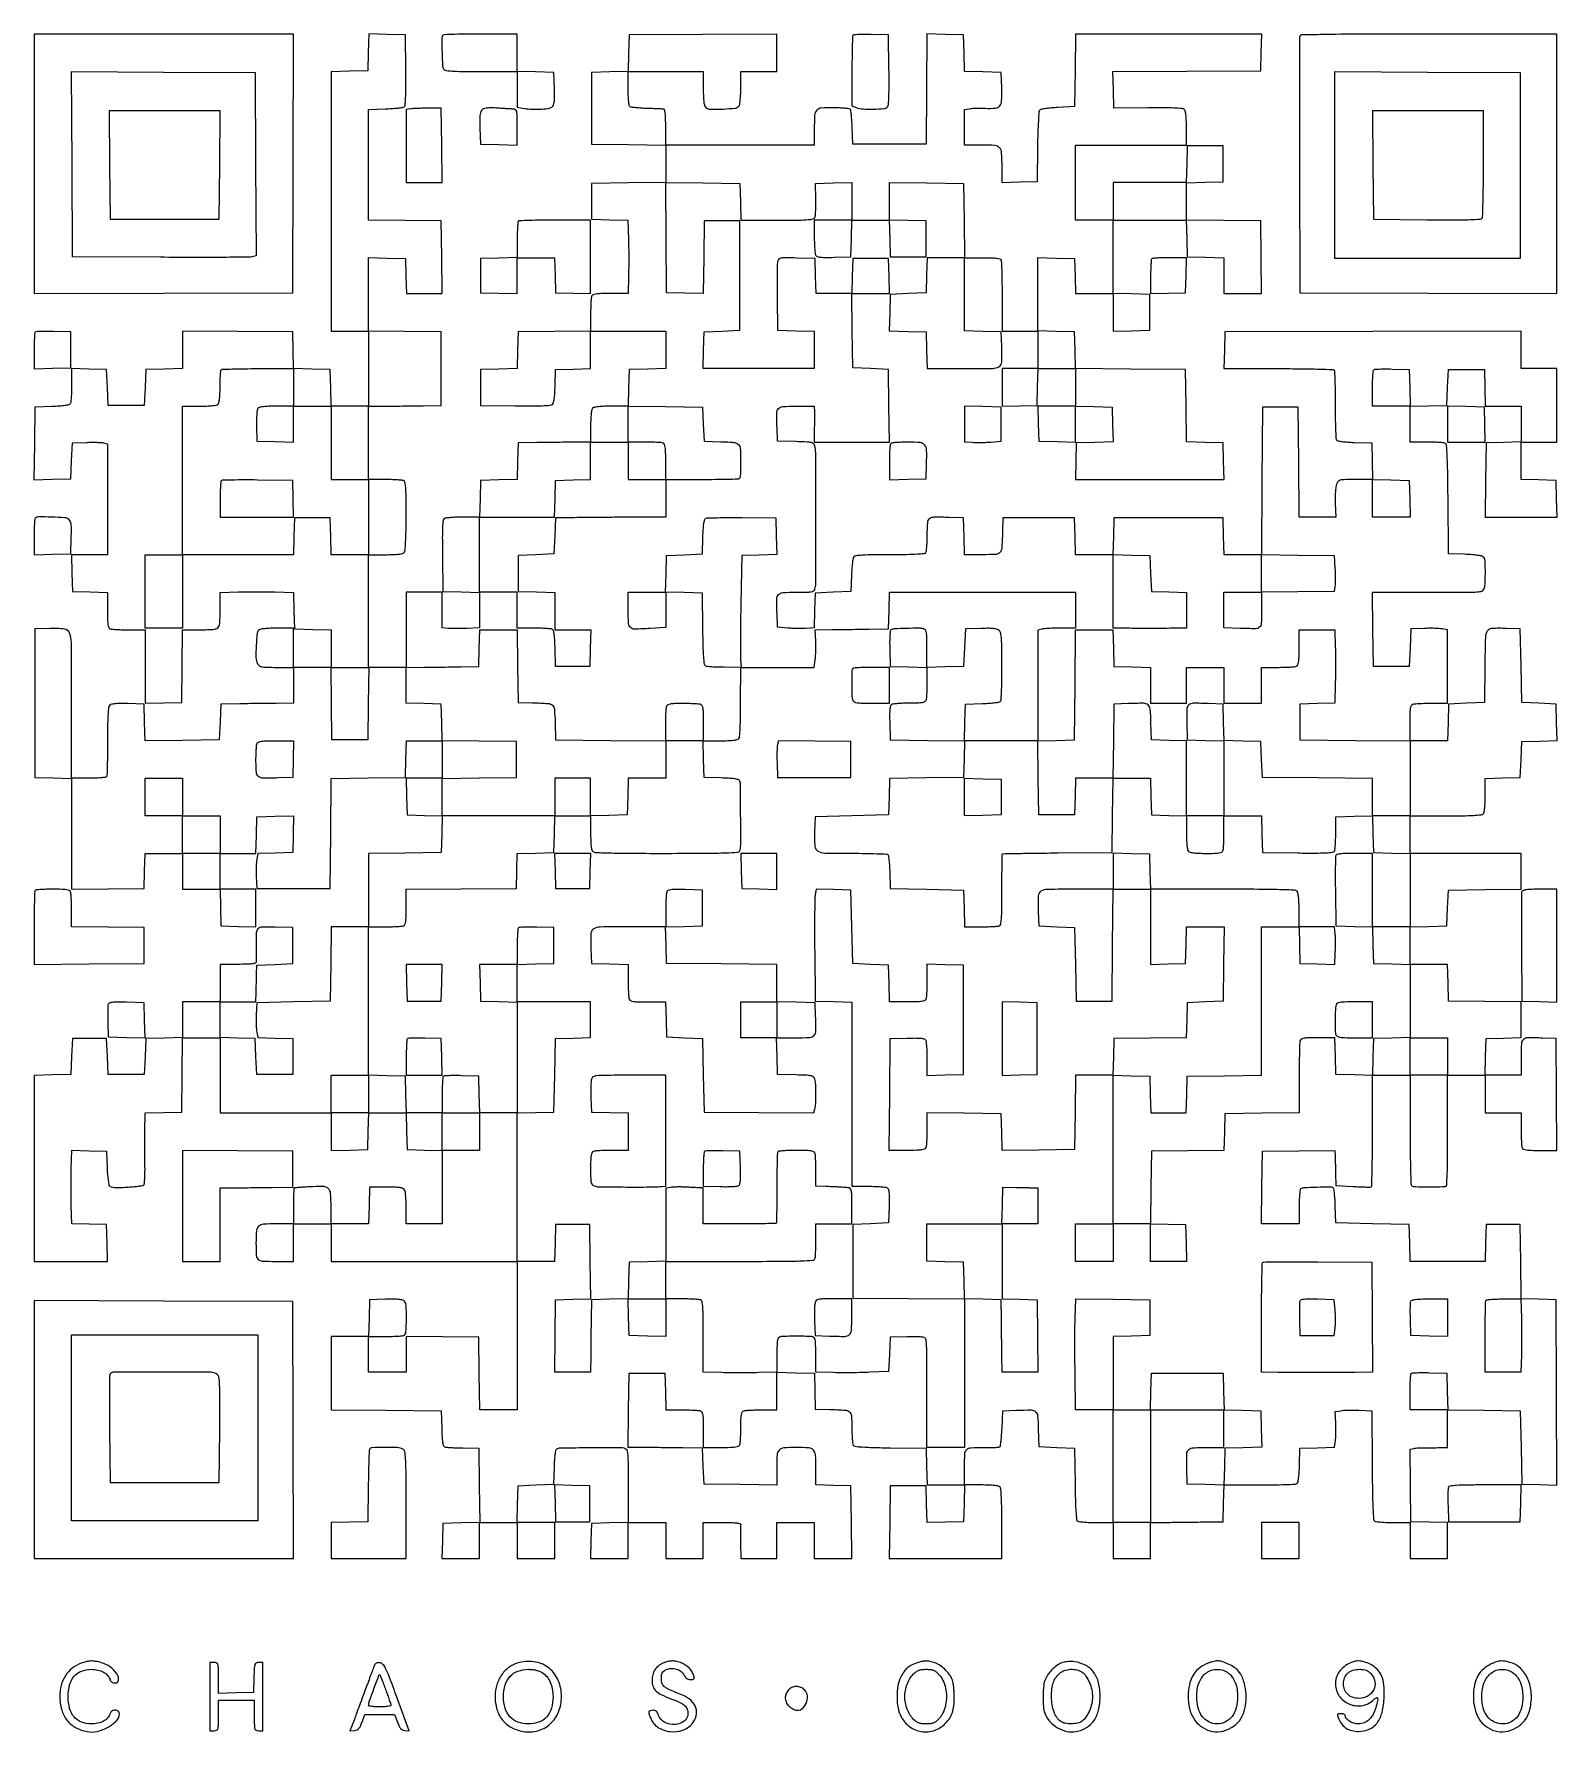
# Model space of a CAD drawing. Extents: x 179 to 1071, y 112 to 1107.
import ezdxf

# ---------------------------------------------------------------- set-up
doc = ezdxf.new("R2010")
doc.units = 0

msp = doc.modelspace()

# ---------------------------------------------------------------- linework, layer by layer
for points in [[(374.784171, 1096.283485), (374.5, 1085.5), (363.75, 1085.216168), (353, 1084.932337), (353, 1008.966168), (353, 933), (364, 933), (375, 933), (375, 911), (375, 889), (364.033832, 889), (353.067663, 889), (352.783832, 899.75), (352.5, 910.5), (341.783492, 910.783492), (331.066984, 911.066984), (330.783492, 921.783492), (330.5, 932.5), (298.25, 932.763853), (266, 933.027706), (266, 922.047685), (266, 911.067663), (255.25, 910.783832), (244.5, 910.5), (244, 900), (243.5, 889.5), (233, 889.5), (222.5, 889.5), (222, 900), (221.5, 910.5), (211.25, 910.784983), (201, 911.069966), (200.984687, 901.284983, -0.007284), (200.922791, 897.448452, -0.010143), (200.747767, 894.01855, -0.006927), (200.504932, 891.172714, -0.117319), (200.199653, 890.288805, -0.199883), (199.411, 889.737468, -0.01918), (197.055937, 889.315749, -0.019108), (193.800174, 888.987032, -0.00836), (189.464966, 888.788805), (179.5, 888.5), (179.230013, 867.215966), (178.960027, 845.931931), (189.730013, 846.215966), (200.5, 846.5), (201, 857), (201.5, 867.5), (209.496645, 867.796504, -0.00737), (212.723436, 867.868543, -0.008456), (215.806198, 867.839778, -0.007738), (218.414471, 867.730902, -0.047213), (219.746645, 867.527452), (222, 866.961896), (222, 834.480948), (222, 802), (211.466168, 802), (200.932337, 802), (201.216168, 791.25), (201.5, 780.5), (211.75, 780.215017), (222, 779.930034), (222, 769.572006, 0.005378), (222.059653, 764.025624, 0.030449), (222.302828, 761.080782, 0.063222), (222.767938, 759.397244, 0.204941), (223.581787, 758.606989, 0.07203), (224.638111, 758.367894, 0.005915), (227.465525, 758.178303, 0.007831), (230.859224, 758.044305, 0.005951), (234.581787, 758), (244, 758), (244, 736.466168), (244, 714.932337), (254.75, 715.216168), (265.5, 715.5), (265.769888, 736.75), (266.039775, 758), (274.769888, 758.013655, 0.009166), (283.955124, 758.196424, 0.171396), (286.604062, 759.247448, 0.202538), (287.786181, 761.670369, 0.013561), (288, 769.552293), (288, 779.871323), (298.75, 780.185662, -0.004771), (303.641501, 780.281987, -0.002808), (309.490323, 780.308493, -0.002808), (315.336011, 780.269327, -0.004794), (320.217057, 780.162399), (330.934114, 779.824797), (331.217057, 769.162399), (331.5, 758.5), (342.25, 758.216168), (353, 757.932337), (353, 746.966168), (353, 736), (342, 736), (331, 736), (331, 747.5), (331, 759), (321.75, 758.984687, 0.009449), (318.09785, 758.909611, 0.012483), (314.776563, 758.695369, 0.009924), (312.034549, 758.394667, 0.109076), (311, 758.021277, 0.227379), (309.713956, 755.969906, 0.014873), (309.116558, 748.795832, 0.019092), (309.008233, 741.649389, 0.117632), (309.937373, 738.117019, 0.118095), (310.967518, 736.957771, 0.105565), (312.453481, 736.331537, 0.042309), (315.079328, 736.057653, 0.00484), (321.035184, 736), (331, 736), (331, 725.5), (331, 715), (320.75, 714.902492, 0.000362), (316.032594, 714.8542, 0.000201), (310.279688, 714.788832, 0.0002), (304.45558, 714.717978, 0.000324), (299.5, 714.652492), (288.5, 714.5), (288, 704), (287.5, 693.5), (265.784029, 693.230592), (244.068057, 692.961185), (243.784029, 703.730592), (243.5, 714.5), (234.149285, 714.788859, 0.009139), (230.082124, 714.840121, 0.018454), (226.880558, 714.703722, 0.01961), (224.490033, 714.418633, 0.134505), (223.420895, 713.934348, 0.187563), (222.697994, 712.633602, 0.017845), (222.325408, 708.947947, 0.013491), (222.102628, 703.100652, 0.002817), (222.046534, 692.840327, -0.002735), (222.005607, 685.125228, -0.004251), (221.877342, 678.472633, -0.001363), (221.701992, 672.726258, -0.130825), (221.465907, 671.944837, -0.227666), (220.878509, 671.56873, -0.008073), (218.133335, 671.277546, -0.013504), (214.792931, 671.068415, -0.00888), (210.940983, 671), (201, 671), (200.945393, 681.75, -0.00107), (200.927502, 687.836238, -0.000209), (200.923312, 698.805052, -0.000222), (200.92943, 711.592546, -0.000205), (200.946906, 724.714006, 0.002254), (200.875786, 750.432802, 0.087619), (199.843194, 756.041564, 0.281523), (196.794403, 758.432751, 0.037337), (188.243181, 758.788833), (179.5, 758.5), (179.5, 715), (179.5, 671.5), (190.25, 671.216168), (201, 670.932337), (201, 638.446281), (201, 605.960225), (222.25, 606.230112), (243.5, 606.5), (243.784983, 616.75), (244.069966, 627), (255.034983, 627), (266, 627), (266, 616.5), (266, 606), (276.966168, 606), (287.932337, 606), (288.216168, 595.25), (288.5, 584.5), (298.75, 584.215017), (309, 583.930034), (309, 594.965017), (309, 606), (298.5, 606), (288, 606), (288, 616.5), (288, 627), (298.466168, 627), (308.932337, 627), (309.216168, 637.75), (309.5, 648.5), (320.284178, 648.784178), (331.068357, 649.068357), (330.784178, 638.284178), (330.5, 627.5), (320.288831, 627.215446), (310.077661, 626.930891), (309.481052, 623.715446, 0.030047), (309.270626, 622.018638, 0.00876), (309.150106, 619.388287, 0.008769), (309.118216, 616.415823, 0.009283), (309.192221, 613.5), (309.5, 606.5), (331, 606.5), (352.5, 606.5), (352.763827, 638.730536), (353.027655, 670.961072), (374.763827, 671.230536), (396.5, 671.5), (396.783832, 682.25), (397.067663, 693), (407.533832, 693), (418, 693), (418, 682), (418, 671), (407.466168, 671), (396.932337, 671), (397.216168, 660.25), (397.5, 649.5), (407.783473, 649.214647), (418.066946, 648.929295), (417.783473, 638.214647), (417.5, 627.5), (396.25, 627.230112), (375, 626.960225), (375, 605.480112), (375, 584), (364.019502, 584), (353.039005, 584), (352.769502, 562.25), (352.5, 540.5), (331, 540), (309.5, 539.5), (309.192221, 532.5, 0.009283), (309.118216, 529.584177, 0.008769), (309.150106, 526.611713, 0.00876), (309.270626, 523.981362, 0.030047), (309.481052, 522.284554), (310.077661, 519.069109), (320.288831, 518.784554), (330.5, 518.5), (330.5, 508), (330.5, 497.5), (320, 497.5), (309.5, 497.5), (309, 508), (308.5, 518.5), (298.25, 518.784983), (288, 519.069966), (288, 529.534983), (288, 540), (298.5, 540), (309, 540), (309.111066, 545.75, -0.000597), (309.16368, 548.315351, -0.000388), (309.230318, 551.279688, -0.00039), (309.29986, 554.172908, -0.000742), (309.361066, 556.5), (309.5, 561.5), (320, 562), (330.5, 562.5), (330.5, 573), (330.5, 583.5), (320.328217, 583.78412, 0.011983), (312.528392, 583.814999, 0.195418), (310.17146, 582.801849, 0.190154), (309.155908, 580.419943, 0.011254), (309.118381, 572.42637, -0.001773), (309.162999, 569.299259, -0.00237), (309.179978, 566.461184, -0.00165), (309.175083, 564.081611, -0.024531), (309.129791, 563.25, -0.314515), (308.605545, 562.643644, -0.032862), (306.653411, 562.282852, -0.023176), (303.524501, 562.061227, -0.006093), (298.5, 562), (288, 562), (288, 551), (288, 540), (277, 540), (266, 540), (266, 529.533832), (266, 519.067663), (255.25, 518.783832), (244.5, 518.5), (244, 508), (243.5, 497.5), (233, 497.5), (222.5, 497.5), (222, 508), (221.5, 518.5), (211.5, 518.5), (201.5, 518.5), (201, 508), (200.5, 497.5), (189.75, 497.216168), (179, 496.932337), (179, 442.466168), (179, 388), (200.533832, 388), (222.067663, 388), (221.783832, 398.75), (221.5, 409.5), (211.313661, 409.78428), (201.127322, 410.068561), (200.813661, 420.634173, -0.004716), (200.715749, 425.469323, -0.002696), (200.684084, 431.308116, -0.002693), (200.715539, 437.181943, -0.004469), (200.813009, 442.134181), (201.126018, 453.068575), (211.313009, 452.784287), (221.5, 452.5), (221.790118, 443.054124, 0.010537), (221.982701, 439.33807, 0.014199), (222.323088, 435.987669, 0.011218), (222.744058, 433.240965, 0.130282), (223.197084, 432.262528, 0.156228), (224.185641, 431.631511, 0.045078), (225.994841, 431.324531, 0.027739), (228.796498, 431.261433, 0.007302), (233.278873, 431.47473, 0.005351), (236.781245, 431.730351, 0.007631), (239.884175, 432.037988, 0.004584), (242.477203, 432.35921, 0.105679), (243.175944, 432.60874, 0.23162), (243.543342, 433.19214, 0.007686), (243.800713, 435.999393, 0.013192), (243.970166, 439.407936, 0.008634), (243.993868, 443.342414, -0.001384), (243.954355, 448.004728, -0.000779), (243.930883, 453.664084, -0.000778), (243.92498, 459.376485, -0.001273), (243.93983, 464.216168), (244, 474.932337), (254.75, 475.216168), (265.5, 475.5), (265.769502, 497.25), (266.039005, 519), (277.019502, 519), (288, 519), (288, 497), (288, 475), (320.5, 475), (353, 475), (353, 463.966168), (353, 452.932337), (363.75, 453.216168), (374.5, 453.5), (374.783832, 464.25), (375.067663, 475), (386, 475), (396.932337, 475), (397.216168, 464.25), (397.5, 453.5), (407.75, 453.215017), (418, 452.930034), (418, 431.465017), (418, 410), (407.5, 410), (397, 410), (396.984687, 419.25, 0.009417), (396.909853, 422.901756, 0.01245), (396.696332, 426.221825, 0.00988), (396.396689, 428.962891, 0.109209), (396.024555, 429.99451, 0.171222), (395.084581, 430.735978, 0.04751), (393.229992, 431.177624, 0.027898), (390.25304, 431.425439, 0.006678), (385.289868, 431.49451), (375.5, 431.5), (375.216168, 420.75), (374.932337, 410), (363.966168, 410), (353, 410), (353, 419.964816, 0.018486), (352.70887, 427.836462, 0.192208), (351.316585, 430.691543, 0.185082), (348.313111, 431.860867, 0.016937), (340.157721, 431.627347, 0.000292), (336.820772, 431.416568, 0.000466), (333.969768, 431.232141, 0.000082), (331.448979, 431.066299, 0.025908), (331.25, 431.042778, 0.358071), (331.147842, 430.924795, 0.000558), (331.073438, 427.928191, 0.003696), (331.017975, 424.52913, 0.002231), (331, 420.5), (331, 410), (321.035184, 410, 0.016247), (313.365571, 409.750721, 0.174549), (310.559388, 408.52907, 0.186703), (309.274311, 405.837384, 0.019069), (309, 398.647529, 0.01362), (309.196463, 391.43646, 0.195954), (310.269946, 389.16497, 0.176701), (312.674412, 388.169508, 0.010683), (320.606989, 388), (331, 388), (331, 399), (331, 410), (342, 410), (353, 410), (353, 399), (353, 388), (407.5, 388), (462, 388), (462, 344.5), (462, 301), (451.019888, 301), (440.039775, 301), (439.769888, 322.25), (439.5, 343.5), (418.25, 343.769888), (397, 344.039775), (397, 333.519888), (397, 323), (386, 323), (375, 323), (375, 333.5), (375, 344), (384.418213, 344, 0.005951), (388.140776, 344.044305, 0.007831), (391.534475, 344.178303, 0.005915), (394.361889, 344.367894, 0.07203), (395.418213, 344.606989, 0.291576), (396.815746, 346.49595, 0.015142), (397.12652, 354.406284, 0.016944), (396.930207, 362.28891, 0.207735), (395.600715, 364.916414, 0.132968), (394.513859, 365.412685, 0.020746), (392.150171, 365.703614, 0.018924), (388.957683, 365.84141, 0.009044), (384.850715, 365.788859), (375.5, 365.5), (375.216168, 354.75), (374.932337, 344), (363.966168, 344), (353, 344), (353, 322.513853), (353, 301.027706), (385.25, 300.763853), (417.5, 300.5), (417.78548, 290.205, 0.006512), (417.990646, 285.172696, 0.02504), (418.315173, 282.058752, 0.038147), (418.771319, 280.112102, 0.228339), (419.465675, 279.374798, 0.070471), (420.418437, 279.156034, 0.004821), (423.188385, 278.946933, 0.006813), (426.508777, 278.773856, 0.005059), (430.180195, 278.669798), (439.5, 278.5), (439.769408, 256.784029), (440.038815, 235.068057), (429.269408, 234.784029), (418.5, 234.5), (418.215017, 224.25), (417.930034, 214), (428.965017, 214), (440, 214), (440, 224.5), (440, 235), (451, 235), (462, 235), (462, 224.5), (462, 214), (473, 214), (484, 214), (484, 224.5), (484, 235), (472.966168, 235), (461.932337, 235), (462.216168, 245.75), (462.5, 256.5), (473, 257), (483.5, 257.5), (483.788805, 267.464966, -0.009185), (483.978344, 271.465495, -0.015642), (484.302506, 274.797089, -0.011428), (484.70247, 277.423379, -0.213988), (485.160452, 278.099165, -0.13594), (487.320716, 278.728202, -0.001145), (504.929603, 278.919042, -0.001586), (522.196447, 279.011854, -0.092414), (525.290056, 278.44219, -0.246595), (526.259679, 277.338547, -0.039969), (526.722306, 274.423861, -0.017504), (526.9528, 269.005, -0.001876), (527, 256.426843), (527, 235.067663), (516.25, 234.783832), (505.5, 234.5), (505.215017, 224.25), (504.930034, 214), (515.965017, 214), (527, 214), (527, 224.5), (527, 235), (538, 235), (549, 235), (549, 224.5), (549, 214), (560, 214), (571, 214), (571, 224.5), (571, 235), (582.043837, 235, -0.005353), (587.436059, 234.942266, -0.023244), (590.625709, 234.725378, -0.037204), (592.514505, 234.364582, -0.375493), (592.925354, 233.75, 0.029686), (592.865555, 232.894407, 0.001563), (592.84552, 230.15, 0.00246), (592.84795, 226.884359, 0.001786), (592.881517, 223.25), (593, 214), (603.5, 214), (614, 214), (614, 224.5), (614, 235), (625, 235), (636, 235), (636, 224.5), (636, 214), (647.019888, 214), (658.039775, 214), (657.769888, 235.25), (657.5, 256.5), (647.25, 256.784983), (637, 257.069966), (637, 266.999799, 0.016485), (636.747657, 274.651262, 0.17634), (635.514519, 277.449907, 0.185219), (632.799468, 278.729405, 0.018529), (625.5, 279, 0.018566), (618.196227, 278.728706, 0.18577), (615.482591, 277.445848, 0.175931), (614.251099, 274.639645, 0.016312), (614, 266.944929), (614, 256.960225), (592.75, 257.230112), (571.5, 257.5), (571, 268), (570.5, 278.5), (559, 278.679933, 0.000635), (553.850363, 278.753963, 0.000405), (547.861459, 278.827593, 0.000407), (541.989287, 278.890248, 0.000758), (537.230498, 278.929933), (526.960995, 279), (527.230498, 300.75), (527.5, 322.5), (538, 322.5), (548.5, 322.5), (548.783832, 311.75), (549.067663, 301), (558.452044, 301, -0.005972), (562.161644, 300.955693, -0.007852), (565.544413, 300.821697, -0.005942), (568.36267, 300.632085, -0.07196), (569.418213, 300.393011, -0.205218), (570.23239, 299.601595, -0.063068), (570.69735, 297.913621, -0.030363), (570.940414, 294.960143, -0.005351), (571, 289.393011), (571, 279), (581.393011, 279, 0.005351), (586.960143, 279.059586, 0.030363), (589.913621, 279.30265, 0.063068), (591.601595, 279.76761, 0.205218), (592.393011, 280.581787, 0.070701), (592.631706, 281.623534, 0.006434), (592.821697, 284.287222, 0.008233), (592.955664, 287.484808, 0.006352), (593, 290.974799, -0.006824), (593.063195, 295.605148, -0.03479), (593.312102, 298.167248, -0.070258), (593.783827, 299.656877, -0.191652), (594.581787, 300.393011, -0.070946), (595.626193, 300.631778, -0.006338), (598.31865, 300.821697, -0.008159), (601.550804, 300.955669, -0.006277), (605.081787, 301), (614, 301), (614, 312.032751), (614, 323.065502), (625.102322, 322.782751), (636.204643, 322.5), (636.352322, 312), (636.5, 301.5), (645, 301.24922, -0.007385), (654.164431, 300.843286, -0.15642), (656.674832, 299.871436, -0.210445), (657.795415, 297.69926, -0.014945), (658.015313, 290.730948, 0.007823), (658.078056, 287.105486, 0.010753), (658.255482, 283.850545, 0.007677), (658.502305, 281.155111, 0.115324), (658.811407, 280.270909, 0.228384), (659.821704, 279.64341, 0.009456), (664.179757, 279.259718, 0.01097), (670.538324, 278.960859, 0.003025), (680.546095, 278.770909), (701.5, 278.5), (701.783832, 267.75), (702.067663, 257), (713.067663, 257), (724.067663, 257), (723.783832, 246.25), (723.5, 235.5), (712.784171, 235.216515), (702.068343, 234.93303), (701.784171, 245.716515), (701.5, 256.5), (691, 256.5), (680.5, 256.5), (680.230112, 235.25), (679.960225, 214), (712.936926, 214), (745.913627, 214), (745.906915, 234.207661, 0.003787), (745.838019, 242.922128, 0.008669), (745.6225, 249.486931, 0.005668), (745.313842, 254.500151, 0.156227), (744.827657, 255.707661, 0.164575), (743.853627, 256.307321, 0.027043), (741.643996, 256.690145, 0.021568), (738.440304, 256.928773, 0.007805), (733.877555, 257), (724, 257), (724, 267.393011, -0.011791), (724.188476, 275.384287, -0.188695), (725.271744, 277.80895, -0.18903), (727.712153, 278.852197, -0.01184), (735.692534, 278.905237, 0.007869), (738.963225, 278.901004, 0.011594), (741.833378, 279.009061, 0.007003), (744.212453, 279.187405, 0.175058), (744.797718, 279.459677, 0.166411), (745.094233, 280.059722, 0.004749), (745.44058, 282.940181, 0.009152), (745.757506, 286.380352, 0.006111), (746, 290.328626), (746.5, 300.5), (754.496645, 300.796504, -0.010944), (762.958841, 300.924926, -0.179106), (765.567079, 299.939704, -0.195806), (766.788181, 297.526579, -0.013482), (767.215131, 289.7397), (767.5, 279.5), (778, 279), (788.5, 278.5), (788.770909, 257.546095, 0.003025), (788.960859, 247.538324, 0.01097), (789.259718, 241.179757, 0.009456), (789.64341, 236.821704, 0.228384), (790.270909, 235.811407, 0.116808), (791.164699, 235.501889, 0.007107), (794.003017, 235.255482, 0.010291), (797.425604, 235.078024, 0.007413), (801.25, 235.015313), (811, 235), (811, 224.5), (811, 214), (822, 214), (833, 214), (833, 224.5), (833, 235), (843.25, 235.097508, 0.000362), (847.967406, 235.1458, 0.000201), (853.720313, 235.211168, 0.0002), (859.54442, 235.282022, 0.000324), (864.5, 235.347508), (875.5, 235.5), (875.783832, 246.25), (876.067663, 257), (896.783832, 257.015313, 0.003465), (904.810968, 257.076872, 0.005297), (911.770414, 257.252233, 0.002055), (917.725462, 257.489947, 0.131274), (918.711195, 257.800347, 0.199883), (919.262532, 258.589, 0.01918), (919.684251, 260.944063, 0.019108), (920.012968, 264.199826, 0.00836), (920.211195, 268.535034), (920.5, 278.5), (930.62757, 278.783631), (940.755139, 279.067263), (941.245984, 282.783631, 0.02043), (941.416849, 284.667274, 0.007166), (941.512695, 287.383123, 0.007101), (941.532878, 290.376392, 0.008251), (941.464663, 293.222743), (941.192497, 299.945487), (944.346249, 300.529234, -0.031064), (946.043619, 300.735482, -0.008198), (948.776711, 300.851473, -0.008289), (951.8973, 300.880936, -0.008427), (955, 300.80649), (962.5, 300.5), (962.764319, 268.550168, 0.001803), (962.951056, 252.830801, 0.007577), (963.240328, 243.392156, 0.00522), (963.604237, 236.927232, 0.238962), (964.264319, 235.81548, 0.116655), (965.161958, 235.504391, 0.00716), (968.001081, 235.256679, 0.010334), (971.425135, 235.078324, 0.007451), (975.25, 235.015313), (985, 235), (985, 224.5), (985, 214), (996, 214), (1007, 214), (1007, 224.466168), (1007, 234.932337), (996.25, 235.216168), (985.5, 235.5), (985.230182, 256.725974), (984.960364, 277.951948), (987.230182, 278.430141, -0.026086), (988.375134, 278.609604, -0.009558), (990.008241, 278.747441, -0.009445), (991.802153, 278.830375, -0.011173), (993.5, 278.838803, 0.003741), (995.371688, 278.820274, 0.001914), (997.720313, 278.823585, 0.001902), (1000.139986, 278.845462, 0.002859), (1002.25, 278.884636), (1007, 279), (1007, 290.019888), (1007, 301.039775), (1028.25, 300.769888), (1049.5, 300.5), (1050, 279), (1050.5, 257.5), (1060.758629, 257.214922), (1071.017259, 256.929843), (1070.758629, 311.214922), (1070.5, 365.5), (1060.269405, 365.784769), (1050.038811, 366.069538), (1049.769405, 387.784769), (1049.5, 409.5), (1039.5, 409.5), (1029.5, 409.5), (1029.216168, 398.75), (1028.932337, 388), (1007, 388), (985.067663, 388), (984.783832, 398.75), (984.5, 409.5), (963, 410), (941.5, 410.5), (941.211195, 420.464966, 0.009143), (941.028489, 424.328163, 0.013786), (940.715179, 427.683218, 0.008512), (940.334125, 430.432793, 0.219027), (939.928184, 431.044385, 0.143525), (938.25123, 431.505737, 0.003796), (930.462578, 431.317044, 0.004146), (922.730621, 431.006787, 0.12697), (920.901089, 430.43887, 0.229345), (920.541955, 429.874018, 0.007453), (920.264695, 427.125393, 0.012937), (920.065224, 423.791061, 0.00847), (920, 419.940983), (920, 410), (908.980112, 410), (897.960225, 410), (898.230112, 431.25), (898.5, 452.5), (919.75, 452.769888), (941, 453.039775), (941.091885, 449.769888, -0.000728), (941.137628, 448.053079, -0.000211), (941.203226, 445.40428, -0.000212), (941.27461, 442.419808, -0.000226), (941.341885, 439.5), (941.5, 432.5), (951.5, 431.885509, 0.004363), (955.386444, 431.680715, 0.006539), (958.782812, 431.575931, 0.003037), (961.66394, 431.542248, 0.13065), (962.25, 431.694526, 0.26378), (962.556227, 432.204299, 0.000579), (962.779688, 441.523167, 0.003539), (962.946015, 452.090613, 0.002165), (963, 464.559017), (963, 497), (974, 497), (985, 497), (985.015313, 465.25, 0.002163), (985.074191, 453.003045, 0.003431), (985.241942, 442.516549, 0.000825), (985.466526, 433.354945, 0.146529), (985.765313, 432.444636, 0.23222), (986.833164, 431.852488, 0.005925), (992.492631, 431.636715, 0.012203), (998.946538, 431.624755, 0.01039), (1005.75, 431.91975, 0.378075), (1006.434921, 432.606923, 0.005621), (1006.739767, 438.749343, 0.007983), (1006.947082, 448.009928, 0.001605), (1007, 464.5), (1007, 497), (1018, 497), (1029, 497), (1029, 486), (1029, 475), (1039.5, 475), (1050, 475), (1050, 465.581787, 0.005951), (1050.044305, 461.859224, 0.007831), (1050.178303, 458.465525, 0.005915), (1050.367894, 455.638111, 0.07203), (1050.606989, 454.581787, 0.201272), (1051.382022, 453.772279, 0.065239), (1053.008523, 453.305235, 0.031606), (1055.841873, 453.060568, 0.005737), (1061.120653, 453), (1071.027329, 453), (1070.763664, 485.75), (1070.5, 518.5), (1062.503355, 518.796504, 0.010844), (1053.943979, 518.928103, 0.184361), (1051.363937, 517.9246, 0.198492), (1050.205954, 515.486025, 0.012862), (1050, 507.480948), (1050, 497), (1039.466168, 497), (1028.932337, 497), (1029.216168, 507.75), (1029.5, 518.5), (1039.75, 518.784983), (1050, 519.069966), (1050, 529.515095), (1050, 539.960225), (1028.75, 540.230112), (1007.5, 540.5), (1007.216168, 551.25), (1006.932337, 562), (995.966168, 562), (985, 562), (985, 572.966168), (985, 583.932337), (995.75, 584.216168), (1006.5, 584.5), (1007, 595), (1007.5, 605.5), (1028.75, 605.769888), (1050, 606.039775), (1050, 616.519888), (1050, 627), (1017.5, 627), (985, 627), (985, 638), (985, 649), (1005.8, 649, 0.003169), (1015.593081, 649.062069, 0.010454), (1022.045513, 649.278846, 0.00933), (1026.538104, 649.608073, 0.175156), (1027.8, 650.2, 0.150838), (1028.327709, 651.199003, 0.019392), (1028.688556, 653.622935, 0.018513), (1028.925625, 656.910654, 0.00874), (1029, 661.165017), (1029, 670.930034), (1039.25, 671.215017), (1049.5, 671.5), (1050, 682), (1050.5, 692.5), (1060.783473, 692.785353), (1071.066946, 693.070705), (1070.783473, 703.785353), (1070.5, 714.5), (1060.5, 715), (1050.5, 715.5), (1050, 737), (1049.5, 758.5), (1041.503355, 758.796504, 0.01904), (1032.780464, 758.787652, 0.257531), (1030.146434, 757.197264, 0.124846), (1029.099787, 753.488898, 0.003493), (1028.769847, 736.735929), (1028.5, 715.5), (1018, 715), (1007.5, 714.5), (1007.216168, 703.75), (1006.932337, 693), (995.966168, 693), (985, 693), (985, 703.393011, -0.005351), (985.059586, 708.960143, -0.030363), (985.30265, 711.913621, -0.063068), (985.76761, 713.601595, -0.205218), (986.581787, 714.393011, -0.07203), (987.638111, 714.632106, -0.005915), (990.465525, 714.821697, -0.007831), (993.859224, 714.955695, -0.005951), (997.581787, 715), (1007, 715), (1007, 736.454687), (1007, 757.909374), (1003.75, 758.506541, 0.0303), (1002.012638, 758.718031, 0.008272), (999.251562, 758.83962, 0.008334), (996.109769, 758.873542, 0.008589), (993, 758.801854), (985.5, 758.5), (985, 747.5), (984.5, 736.5), (974, 736.5), (963.5, 736.5), (963.230498, 758.25), (962.960995, 780), (984.230498, 780.088447, -0.000868), (993.129224, 780.110007, -0.000798), (1002.278349, 780.101684, -0.000797), (1010.435455, 780.068236, -0.002643), (1015.80218, 780.009308, 0.008019), (1020.386942, 780.008263, 0.017993), (1023.862283, 780.188419, 0.020002), (1026.39969, 780.514404, 0.131997), (1027.55218, 781.043305, 0.204986), (1028.788241, 783.454515, 0.015519), (1029.07533, 790.947628, 0.015402), (1028.898745, 798.447019, 0.208893), (1027.695876, 800.837437, 0.131421), (1026.740901, 801.277004, 0.010763), (1024.000112, 801.687053, 0.013854), (1020.65896, 802.019842, 0.010217), (1016.945876, 802.209882), (1007.5, 802.5), (1007.235681, 834.449832, 0.001803), (1007.048944, 850.169199, 0.007577), (1006.759672, 859.607844, 0.00522), (1006.395763, 866.072768, 0.238962), (1005.735681, 867.18452, 0.116655), (1004.838042, 867.495609, 0.00716), (1001.998919, 867.743321, 0.010334), (998.574865, 867.921676, 0.007451), (994.75, 867.984687), (985, 868), (985, 878.466168), (985, 888.932337), (995.75, 889.216168), (1006.5, 889.5), (1007, 900), (1007.5, 910.5), (1018, 910.5), (1028.5, 910.5), (1028.783832, 899.75), (1029.067663, 889), (1039.533832, 889), (1050, 889), (1050, 878.534983), (1050, 868.069966), (1039.75, 867.784983), (1029.5, 867.5), (1029.230498, 845.75), (1028.960995, 824), (1050.014329, 824), (1071.067663, 824), (1070.783832, 834.75), (1070.5, 845.5), (1060.25, 845.784983), (1050, 846.069966), (1050, 857.034983), (1050, 868), (1060.5, 868), (1071, 868), (1071, 889.5), (1071, 911), (1060.5, 911), (1050, 911), (1050, 922.005523), (1050, 933.011046), (963.25, 932.755523), (876.5, 932.5), (876.216168, 921.75), (875.932337, 911), (907.907151, 911, -0.002281), (921.461926, 910.938155, -0.00534), (931.59588, 910.737428, -0.001681), (939.712231, 910.462616, -0.250026), (940.496147, 910.006235, -0.129863), (940.744347, 909.190286, -0.001583), (940.932442, 903.634892, -0.004588), (941.071237, 897.181241, -0.00297), (941.118942, 889.712056, 0.003486), (941.174438, 882.230802, 0.005314), (941.336896, 875.738327, 0.002106), (941.558236, 870.187916, 0.12807), (941.848813, 869.244626, 0.206922), (942.595049, 868.724026, 0.016414), (945.026898, 868.311024, 0.018013), (948.304143, 867.984262, 0.008596), (952.535034, 867.788805), (962.5, 867.5), (962.783832, 856.75), (963.067663, 846), (953.009081, 846, 0.003734), (946.357166, 845.950329, 0.056959), (944.078533, 845.655372, 0.161505), (942.838648, 844.873234, 0.080355), (941.893191, 843.25, 0.062014), (941.503485, 841.679193, 0.01337), (941.24401, 838.884332, 0.013761), (941.118492, 835.610057, 0.012757), (941.167942, 832.249855), (941.5, 823.99971), (930.763853, 823.999855), (920.027706, 824), (919.763853, 856.25), (919.5, 888.5), (909, 888.5), (898.5, 888.5), (898.239377, 845.25), (897.978755, 802), (887.023209, 802), (876.067663, 802), (875.783832, 812.75), (875.5, 823.5), (843.5, 823.5), (811.5, 823.5), (811.216168, 812.75), (810.932337, 802), (800, 802), (789.067663, 802), (788.783832, 812.75), (788.5, 823.5), (767.5, 823.5), (746.5, 823.5), (746.24922, 815, -0.00791), (745.830143, 805.758299, -0.169892), (744.78796, 803.277454, -0.200091), (742.47786, 802.185518, -0.011647), (734.51478, 802), (724.067663, 802), (723.783832, 812.75), (723.5, 823.5), (715, 823.795054, 0.009396), (706.135712, 823.93607, 0.165315), (703.457168, 823.016955, 0.213819), (702.235676, 820.733962, 0.017085), (701.984687, 813.730948, -0.008103), (701.919857, 810.102214, -0.011062), (701.736193, 806.837076, -0.008067), (701.480264, 804.135387, -0.114221), (701.160254, 803.225056, -0.227039), (700.108342, 802.567328, -0.012865), (696.183001, 802.226721, -0.012304), (690.209479, 802.010273, -0.002945), (680.280077, 801.953446, 0.003014), (670.385111, 801.895434, 0.01214), (664.346017, 801.676902, 0.013137), (660.358168, 801.330203, 0.193637), (659.144628, 800.674266, 0.132017), (658.712061, 799.731593, 0.010526), (658.307679, 796.993764, 0.013673), (657.978837, 793.657419, 0.01005), (657.790118, 789.945876), (657.5, 780.5), (647, 780), (636.5, 779.5), (636.216057, 769.344224), (635.932114, 759.188448), (631.216057, 758.844224, -0.014722), (628.982723, 758.747193, -0.007129), (626.122842, 758.747991, -0.007063), (623.141489, 758.833462, -0.010089), (620.5, 759), (614.5, 759.5), (614.203496, 767.496645, -0.01081), (614.071373, 776.051607, -0.183629), (615.070855, 778.633182, -0.199089), (617.501407, 779.792785, -0.01303), (625.451664, 780, 0.00471), (631.350187, 780.055567, 0.035006), (634.14351, 780.304335, 0.087988), (635.640412, 780.824316, 0.196378), (636.378502, 781.75, 0.071233), (636.87517, 785.197686, 0.000297), (636.884928, 823.569945, 0.000346), (636.845586, 861.692358, 0.060468), (636.350007, 865.717184, 0.143452), (635.623859, 866.961471, 0.135308), (634.324993, 867.651924, 0.044421), (631.750038, 867.990733, 0.003873), (625.149828, 868.217184), (614.5, 868.5), (614.203496, 876.496645, -0.010844), (614.071897, 885.056021, -0.184361), (615.0754, 887.636063, -0.198492), (617.513975, 888.794046, -0.012862), (625.519052, 889), (636, 889), (636.073167, 885.75, -0.005624), (636.092557, 884.028149, -0.001558), (636.084168, 881.325, -0.001573), (636.055505, 878.264059, -0.001647), (636.007872, 875.25), (635.86941, 868), (657.954593, 868), (680.039775, 868), (679.769888, 889.25), (679.5, 910.5), (669, 911), (658.5, 911.5), (658.230498, 933.25), (657.960995, 955), (669.015481, 955), (680.069966, 955), (679.784983, 965.25), (679.5, 975.5), (669, 975.5), (658.5, 975.5), (658.215017, 965.25), (657.930034, 955), (647.5, 955), (637.069966, 955), (636.784983, 965.25), (636.5, 975.5), (625.777473, 975.783553, 0.003288), (618.869821, 975.92077, 0.047304), (616.42535, 975.721711, 0.159766), (615.215367, 975.072205, 0.133348), (614.517774, 973.783553, 0.052218), (614.313621, 972.180789, 0.002329), (614.214682, 966.589544, 0.0039), (614.179884, 959.944907, 0.002776), (614.2403, 952.5), (614.5, 933.5), (625.25, 933.216168), (636, 932.932337), (636, 921.966168), (636, 911), (603.466168, 911), (570.932337, 911), (571.216168, 921.75), (571.5, 932.5), (582, 933), (592.5, 933.5), (592.5, 965.5), (592.5, 997.5), (582, 997.5), (571.5, 997.5), (571.230014, 976.216371), (570.960029, 954.932742), (560.230014, 955.216371), (549.5, 955.5), (549.236121, 987.769541), (548.972242, 1020.039082), (570.736121, 1019.769541), (592.5, 1019.5), (592.783832, 1008.75), (593.067663, 998), (614.426843, 998, 0.001857), (627.060098, 998.046923, 0.017696), (632.452483, 998.27795, 0.041259), (635.339504, 998.745857, 0.245046), (636.448238, 999.725707, 0.073621), (636.69838, 1000.847307, 0.007375), (636.857137, 1003.595374, 0.009139), (636.938559, 1006.89369, 0.007145), (636.910315, 1010.475707), (636.710175, 1019.5), (647.355088, 1019.783832), (658, 1020.067663), (658, 1009.033832), (658, 998), (647, 998), (636, 998), (636.015313, 988.25, 0.007755), (636.080714, 984.421391, 0.010675), (636.266219, 980.985645, 0.007585), (636.524351, 978.139851, 0.115445), (636.847958, 977.211769, 0.19692), (637.705135, 976.604266, 0.033714), (639.717063, 976.278982, 0.023663), (642.804805, 976.138177, 0.006827), (647.582645, 976.211769), (657.5, 976.5), (657.783832, 987.25), (658.067663, 998), (669, 998), (679.932337, 998), (680.216168, 987.25), (680.5, 976.5), (691, 976.5), (701.5, 976.5), (701.5, 987), (701.5, 997.5), (690.75, 997.783832), (680, 998.067663), (680, 1009.053334), (680, 1020.039005), (701.75, 1019.769502), (723.5, 1019.5), (723.769502, 997.75), (724.039005, 976), (713.054485, 976), (702.069966, 976), (701.784983, 965.75), (701.5, 955.5), (691, 955), (680.5, 954.5), (680.216515, 943.784171), (679.93303, 933.068343), (690.716515, 932.784171), (701.5, 932.5), (701.783832, 921.75), (702.067663, 911), (723.51478, 911, 0.003493), (740.502046, 911.118666, 0.129265), (744.201315, 912.146755, 0.257452), (745.795072, 914.813671, 0.01735), (745.795054, 924), (745.5, 932.5), (734.75, 932.783832), (724, 933.067663), (724, 954.533832), (724, 976), (734.393011, 976, -0.005351), (739.960143, 975.940414, -0.030363), (742.913621, 975.69735, -0.063068), (744.601595, 975.23239, -0.205218), (745.393011, 974.418213, -0.082815), (745.636501, 973.224124, -0.001919), (745.821697, 967.4501, -0.004216), (745.955997, 960.665423, -0.00284), (746, 952.918213), (746, 933), (756.5, 933), (767, 933), (767, 922), (767, 911), (756.5, 911), (746, 911), (746, 899.965017), (746, 888.930034), (756.25, 889.215017), (766.5, 889.5), (766.783832, 900.25), (767.067663, 911), (778.033832, 911), (789, 911), (789, 900), (789, 889), (777.965017, 889), (766.930034, 889), (767.215017, 878.75), (767.5, 868.5), (778.25, 868.216168), (789, 867.932337), (789, 878.5), (789, 889.067663), (799.75, 888.783832), (810.5, 888.5), (810.784606, 878.284183), (811.069211, 868.068365), (800.284606, 867.784183), (789.5, 867.5), (789.216168, 856.75), (788.932337, 846), (832.5, 846), (876.067663, 846), (875.783832, 856.75), (875.5, 867.5), (864.76979, 867.783631), (854.03958, 868.067262), (853.76979, 889.283631), (853.5, 910.5), (821.283692, 910.763809), (789.067383, 911.027617), (788.783692, 921.763809), (788.5, 932.5), (777.75, 932.783832), (767, 933.067663), (767, 954.567663), (767, 976.067663), (777.75, 975.783832), (788.5, 975.5), (788.784983, 965.25), (789.069966, 955), (800.034983, 955), (811, 955), (811, 943.966168), (811, 932.932337), (821.75, 933.216168), (832.5, 933.5), (832.5, 944), (832.5, 954.5), (821.75, 954.783832), (811, 955.067663), (811, 976.533832), (811, 998), (832.466168, 998), (853.932337, 998), (854.216168, 987.25), (854.5, 976.5), (865.25, 976.216168), (876, 975.932337), (876, 965.466168), (876, 955), (887.019888, 955), (898.039775, 955), (897.769888, 976.25), (897.5, 997.5), (875.75, 997.769502), (854, 998.039005), (854, 1008.985671), (854, 1019.932337), (864.75, 1020.216168), (875.5, 1020.5), (875.5, 1031), (875.5, 1041.5), (865, 1041.5), (854.5, 1041.5), (854.216168, 1030.75), (853.932337, 1020), (832.466168, 1020), (811, 1020), (811, 1009), (811, 998), (800, 998), (789, 998), (789, 1020), (789, 1042), (821.5, 1042), (854, 1042), (854, 1051.877555, 0.007628), (853.92916, 1056.520711, 0.022533), (853.688343, 1059.701331, 0.029943), (853.294364, 1061.860348, 0.160792), (852.668757, 1062.859944, 0.15639), (851.395852, 1063.371988, 0.00733), (846.71207, 1063.641741, 0.009534), (840.332537, 1063.793621, 0.00361), (831.418757, 1063.77148), (811.5, 1063.578183), (811.216276, 1074.278443), (810.932553, 1084.978704), (854.216276, 1085.239352), (897.5, 1085.5), (897.783832, 1096.25), (898.067663, 1107), (843.553719, 1107), (789.039775, 1107), (788.769888, 1085.75), (788.5, 1064.5), (778.795366, 1064, 0.009325), (775.003103, 1063.73363, 0.013189), (771.640681, 1063.344727, 0.009292), (768.882277, 1062.899266, 0.153428), (768.066776, 1062.471411, 0.178814), (767.616901, 1061.488542, 0.003797), (767.250176, 1056.085594, 0.007737), (766.949941, 1049.373958, 0.003993), (766.771411, 1040.971411), (766.5, 1020.5), (756.25, 1020.215017), (746, 1019.930034), (746, 1029.030758, 0.014425), (745.756884, 1037.455749, 0.174325), (744.506215, 1040.390281, 0.190196), (741.721051, 1041.724808, 0.017734), (733.964816, 1042), (724, 1042), (724, 1052.375), (724, 1062.75), (726.75, 1063.293607, -0.034029), (728.242937, 1063.484429, -0.008632), (730.686142, 1063.586689, -0.008763), (733.487473, 1063.606415, -0.008761), (736.287931, 1063.527967, 0.030052), (742.178707, 1063.613731, 0.207826), (744.677488, 1064.928825, 0.161638), (745.770277, 1067.867547, 0.0167), (745.786103, 1075.357531), (745.5, 1084.5), (734.783492, 1084.783492), (724.066984, 1085.066984), (723.783492, 1095.783492), (723.5, 1106.5), (712.763898, 1106.783691), (702.027795, 1107.067381), (701.763898, 1074.783691), (701.5, 1042.5), (680, 1042.5), (658.5, 1042.5), (658.211195, 1052.464966, 0.008891), (658.030494, 1056.326987, 0.013445), (657.723255, 1059.678227, 0.008127), (657.350761, 1062.429623, 0.220053), (656.955677, 1063.027393, 0.113791), (656.234573, 1063.271949, 0.005267), (653.641698, 1063.505488, 0.008508), (650.533516, 1063.699312, 0.005983), (647.031558, 1063.815962, 0.021649), (640.062547, 1063.662906, 0.200704), (637.420258, 1062.349192, 0.165985), (636.230767, 1059.407739, 0.013829), (636, 1051.065741), (636, 1042), (592.5, 1042), (549, 1042), (549, 1052.5, 0.006006), (548.939425, 1057.54235, 0.023435), (548.718646, 1060.651677, 0.034132), (548.357611, 1062.570458, 0.326717), (547.75, 1063.066863, 0.004035), (546.906753, 1063.105147, 0.000236), (544.335883, 1063.199874, 0.000357), (541.274643, 1063.309035, 0.000263), (537.882795, 1063.425774, -0.007111), (534.499435, 1063.588642, -0.009772), (531.464135, 1063.83769, -0.006859), (528.947153, 1064.128751, -0.106583), (528.132795, 1064.417928, -0.213726), (527.632486, 1065.155373, -0.017235), (527.296095, 1067.533453, -0.018308), (527.070244, 1070.780494, -0.008208), (527, 1075.059017), (527, 1085), (549, 1085), (571, 1085), (571, 1075.122445, 0.007058), (571.069399, 1070.206205, 0.026014), (571.318419, 1067.109737, 0.041146), (571.755706, 1065.102567, 0.146361), (572.477235, 1064.018894, 0.170093), (575.309702, 1062.966422, 0.017242), (582.598842, 1063.080703, 0.015382), (589.901787, 1063.67294, 0.22768), (592.021277, 1065, 0.109076), (592.394667, 1066.034549, 0.009924), (592.695369, 1068.776562, 0.012483), (592.909611, 1072.09785, 0.009449), (592.984687, 1075.75), (593, 1085), (603.5, 1085), (614, 1085), (614, 1096.010623), (614, 1107.021245), (570.75, 1106.760623), (527.5, 1106.5), (527.216508, 1095.783492), (526.933016, 1085.066984), (516.216508, 1084.783492), (505.5, 1084.5), (505.5, 1063.5), (505.5, 1042.5), (527.25, 1042.230498), (549, 1041.960995), (549, 1031), (549, 1020.039005), (527.25, 1019.769502), (505.5, 1019.5), (505.5, 1009), (505.5, 998.5), (516.188221, 998.216795), (526.876443, 997.93359), (527.188221, 986.716795, -0.004068), (527.287266, 981.677607, -0.002554), (527.325039, 975.783996, -0.002563), (527.302855, 969.982164, -0.004684), (527.216168, 965.25), (526.932337, 955), (516.573157, 955, 0.005377), (511.026092, 954.940349, 0.030446), (508.080966, 954.697178, 0.063217), (506.397282, 954.232073, 0.20495), (505.606989, 953.418213, 0.071989), (505.367906, 952.362347, 0.005931), (505.178303, 949.540317, 0.007843), (505.044306, 946.153043, 0.005963), (505, 942.4381), (505, 933.039775), (483.75, 932.769888), (462.5, 932.5), (462.216508, 921.783492), (461.933016, 911.066984), (451.216508, 910.783492), (440.5, 910.5), (440.5, 900), (440.5, 889.5), (460.87212, 889.228906, 0.003434), (470.113182, 889.169403, 0.009597), (476.59186, 889.296548, 0.00767), (481.286297, 889.551027, 0.157081), (482.587033, 890.072231, 0.156981), (483.21413, 891.057838, 0.026314), (483.670632, 893.279966, 0.021626), (484.010497, 896.451498, 0.008499), (484.214914, 900.843326), (484.5, 910.5), (494.75, 910.784983), (505, 911.069966), (505, 922.034983), (505, 933), (527, 933), (549, 933), (549, 922.033832), (549, 911.067663), (538.25, 910.783832), (527.5, 910.5), (527.216168, 899.75), (526.932337, 889), (517.166168, 889, 0.008739), (512.911233, 888.925628, 0.018512), (509.623182, 888.688563, 0.01939), (507.199046, 888.32772, 0.150842), (506.2, 887.8, 0.149044), (505.677271, 886.818776, 0.019949), (505.314516, 884.477016, 0.019071), (505.075482, 881.323492, 0.009379), (505, 877.3), (505, 868), (494.75, 867.902492, 0.000362), (490.032594, 867.8542, 0.000201), (484.279688, 867.788832, 0.0002), (478.45558, 867.717978, 0.000324), (473.5, 867.652492), (462.5, 867.5), (462.216508, 856.783492), (461.933016, 846.066984), (451.216508, 845.783492), (440.5, 845.5), (440.216168, 834.75), (439.932337, 824), (430.216168, 823.984687, 0.007681), (426.401766, 823.920076, 0.010592), (422.980818, 823.73694, 0.007481), (420.146587, 823.482232, 0.115749), (419.22917, 823.162796, 0.230932), (418.572759, 822.095412, 0.012869), (418.285113, 818.091209, 0.012029), (418.150006, 811.928451, 0.002701), (418.22917, 801.428109), (418.5, 780.5), (429.25, 780.216168), (440, 779.932337), (440, 769.545172), (440, 759.158008), (432.75, 758.829004, -0.005769), (429.699277, 758.725818, -0.005145), (426.528125, 758.687815, -0.005167), (423.676774, 758.71245, -0.015902), (421.75, 758.810365), (418, 759.120731), (418, 769.560365), (418, 780), (407.5, 780), (397, 780), (397, 758), (397, 736), (386, 736), (375, 736), (375, 769), (375, 802), (384.877555, 802, 0.007667), (389.502758, 802.070928, 0.022315), (392.688597, 802.311248, 0.029279), (394.858683, 802.702674, 0.161656), (395.85261, 803.322407, 0.155134), (396.357781, 804.56938, 0.006426), (396.670735, 809.433958, 0.00908), (396.88636, 815.919837, 0.003727), (396.953446, 824.72371, 0.002246), (396.904744, 835.981296, 0.016584), (396.67937, 841.346257, 0.030937), (396.261398, 844.377959, 0.256815), (395.396604, 845.401303, 0.072297), (394.351773, 845.637214, 0.005811), (391.528128, 845.824133, 0.007749), (388.139222, 845.956306, 0.005871), (384.418213, 846), (375, 846), (375, 867.5), (375, 889), (385.75, 889.046894, 0.001159), (390.626468, 889.079466, 0.000692), (396.426563, 889.139675, 0.000693), (402.202902, 889.215634, 0.001202), (407, 889.296894), (417.5, 889.5), (417.5, 911), (417.5, 932.5), (396.25, 932.769888), (375, 933.039775), (375, 954.553719), (375, 976.067663), (385.75, 975.783832), (396.5, 975.5), (396.784983, 965.25), (397.069966, 955), (407.554871, 955), (418.039775, 955), (417.769888, 976.25), (417.5, 997.5), (396.25, 997.769888), (375, 998.039775), (375, 1030.40358), (375, 1062.767385), (384.75, 1063.163691, 0.006847), (388.574965, 1063.371663, 0.009463), (391.999431, 1063.670135, 0.006508), (394.841297, 1064.00958, 0.106767), (395.737425, 1064.331243, 0.234408), (396.36921, 1065.354942, 0.011474), (396.65368, 1069.441986, 0.011675), (396.796687, 1075.606741, 0.002828), (396.737425, 1085.801245), (396.5, 1106.5), (385.784171, 1106.783485), (375.068343, 1107.06697)], [(418.666667, 1106.333333, 0.198875), (417.892492, 1104.464691, 0.006657), (418.000141, 1096.291387, 0.006951), (418.329065, 1088.151095, 0.184841), (419.2, 1086.2, 0.175156), (420.461896, 1085.608073, 0.00933), (424.954487, 1085.278846, 0.010454), (431.406919, 1085.062069, 0.003169), (441.2, 1085), (462, 1085), (462, 1074.625), (462, 1064.25), (465.125, 1063.625, 0.037488), (469.592323, 1063.075209, 0.021185), (475.051561, 1063.047099, 0.017199), (480.138263, 1063.411971, 0.132103), (482.349489, 1064.266285, 0.12965), (483.239248, 1065.363061, 0.072737), (483.714161, 1067.024103, 0.035003), (483.888454, 1069.774446, 0.005986), (483.790619, 1075.016285), (483.5, 1084.5), (472.75, 1084.783832), (462, 1085.067663), (462, 1096.033832), (462, 1107), (440.666667, 1107, 0.002923), (432.440703, 1106.951908, 0.00465), (425.404167, 1106.804167, 0.001222), (419.28868, 1106.603893, 0.189785)], [(658.620026, 1106.194205, 0.131462), (658.401069, 1105.466184, 0.001155), (658.235584, 1099.64431, 0.003905), (658.11268, 1092.928334, 0.002498), (658.069806, 1085.123999), (658.059743, 1064.927784), (660.594971, 1063.963892, 0.075254), (664.500225, 1063.118865, 0.021375), (670.728522, 1062.993477, 0.015746), (676.889347, 1063.327129, 0.200753), (678.89865, 1064.37788, 0.155745), (679.441468, 1065.72239, 0.008655), (679.70418, 1070.294193, 0.010005), (679.833319, 1076.723919, 0.003345), (679.771094, 1086.12788), (679.5, 1106.5), (669.330091, 1106.784099, 0.008166), (665.393338, 1106.829756, 0.012573), (661.988922, 1106.728008, 0.006967), (659.173442, 1106.533552, 0.237925)], [(920.460009, 1105.75, 0.090591), (920.266358, 1104.709509, 0.000109), (920.198937, 1082.982812, 0.000984), (920.176611, 1058.652573, 0.000605), (920.241394, 1030), (920.5, 955.5), (995.75, 955.243674), (1071, 954.987348), (1071, 1030.993674), (1071, 1107), (995.968615, 1107, 0.000668), (957.448289, 1106.948566, 0.003471), (936.19131, 1106.744245, 0.001205), (921.475143, 1106.465155, 0.305157)], [(308.758677, 1030.77123), (309.017354, 977.04246), (306.758677, 976.494347, -0.057902), (304.987826, 976.276519, -0.000418), (290.035361, 976.188577, -0.001589), (272.903102, 976.156579, -0.001017), (253, 976.223117), (201.5, 976.5), (201.241383, 1030.758691), (200.982767, 1085.017383), (254.741383, 1084.758691), (308.5, 1084.5)], [(1049.5, 1030), (1049.5, 975.5), (995.211905, 975.5), (940.92381, 975.5), (940.942857, 1025.75, -0.000032), (940.951538, 1045.331386, -0.000047), (940.961905, 1062.563467, -0.000022), (940.972765, 1077.239555, -0.00086), (940.980952, 1080.508612), (941, 1085.017225), (995.25, 1084.758612), (1049.5, 1084.5)], [(399.75, 1063.211311), (397, 1062.867155), (397, 1041.433578), (397, 1020), (407.519502, 1020), (418.039005, 1020), (417.769502, 1041.75), (417.5, 1063.5), (410, 1063.527733, 0.004233), (406.926952, 1063.513077, 0.004406), (403.895312, 1063.446224, 0.004245), (401.275214, 1063.343066, 0.019167)], [(441.709381, 1062.778467, 0.123629), (440.780599, 1061.659512, 0.077332), (440.2872, 1060.020637, 0.036332), (440.108839, 1057.298955, 0.00586), (440.209381, 1051.983715), (440.5, 1042.5), (451.25, 1042.216168), (462, 1041.932337), (462, 1052.466168, 0.00325), (461.955944, 1059.243, 0.049091), (461.695091, 1061.581127, 0.184427), (461.0174, 1062.62925, 0.152111), (459.75, 1063.063607, -0.006445), (458.465408, 1063.1165, -0.001195), (456.104688, 1063.249865, -0.001282), (453.344952, 1063.419493, -0.001169), (450.5, 1063.608359, 0.012344), (447.218371, 1063.75265, 0.028353), (444.748079, 1063.660129, 0.037878), (442.920041, 1063.346619, 0.096908)], [(963.235953, 1030.25), (963.5, 998.5), (994.93202, 998.235498, 0.001697), (1010.901959, 998.155315, 0.00816), (1019.995146, 998.288929, 0.006635), (1026.009704, 998.555446, 0.241447), (1027.166708, 999.235498, 0.134731), (1027.492293, 1000.296498, 0.001088), (1027.738089, 1009.161365, 0.003824), (1027.920853, 1019.372002, 0.002438), (1027.984687, 1031.25), (1028, 1062), (995.485953, 1062), (962.971906, 1062)], [(462.666667, 997.333333, 0.178489), (462.399823, 996.754766, 0.004541), (462.195833, 993.837021, 0.009138), (462.048278, 990.362473, 0.006042), (462, 986.367165), (462, 976.067663), (451.25, 975.783832), (440.5, 975.5), (440.5, 965.5), (440.5, 955.5), (451.25, 955.216168), (462, 954.932337), (462, 965.466168), (462, 976), (472.965017, 976), (483.930034, 976), (484.215017, 965.75), (484.5, 955.5), (494.75, 955.215017), (505, 954.930034), (505, 976.465017), (505, 998), (484.166667, 998, 0.002993), (476.132422, 997.951903, 0.004756), (469.257292, 997.804167, 0.001277), (463.287675, 997.603799, 0.189545)], [(833.666667, 975.333333, 0.177498), (833.400092, 974.758257, 0.004882), (833.195833, 971.963682, 0.009495), (833.048292, 968.628342, 0.006304), (833, 964.79835), (833, 954.930034), (843.25, 955.215017), (853.5, 955.5), (853.784983, 965.75), (854.069966, 976), (844.20165, 976, 0.006304), (840.371658, 975.951708, 0.009495), (837.036318, 975.804167, 0.004882), (834.241743, 975.599908, 0.177498)], [(179.699448, 932.366114, 0.177529), (179.419756, 931.762646, 0.004871), (179.205463, 928.826775, 0.009484), (179.050667, 925.323038, 0.006296), (179, 921.299502), (179, 910.932337), (189.75, 911.216168), (200.5, 911.5), (200.5, 922), (200.5, 932.5), (190.449448, 932.782781, 0.006672), (186.547259, 932.840477, 0.010046), (183.145783, 932.777033, 0.005301), (180.300668, 932.636532, 0.183378)], [(331, 900), (331, 889), (342, 889), (353, 889), (353, 867.5), (353, 846), (364, 846), (375, 846), (375, 824), (375, 802), (364.033832, 802), (353.067663, 802), (352.783832, 812.75), (352.5, 823.5), (342, 823.5), (331.5, 823.5), (331.216168, 812.75), (330.932337, 802), (298.466168, 802), (266, 802), (266, 780.5), (266, 759), (255, 759), (244, 759), (244, 780.5), (244, 802), (255, 802), (266, 802), (266, 845.5), (266, 889), (275.8, 889, 0.008695), (280.071747, 889.074295, 0.018472), (283.369558, 889.311224, 0.019349), (285.799696, 889.671932, 0.150969), (286.8, 890.2, 0.148378), (287.320848, 891.174628, 0.020147), (287.684307, 893.487084, 0.019276), (287.924096, 896.592489, 0.009629), (288, 900.533333, -0.006809), (288.048321, 904.081539, -0.010172), (288.195833, 907.179583, -0.005557), (288.400589, 909.764869, -0.175584), (288.666667, 910.333333, -0.189545), (289.287675, 910.603799, -0.001277), (295.257292, 910.804167, -0.004756), (302.132422, 910.951903, -0.002993), (310.166667, 911), (331, 911)], [(984.783832, 899.75), (985.067663, 889), (974.033832, 889), (963, 889), (963, 899.333333, -0.006317), (963.050668, 903.343898, -0.009512), (963.205463, 906.836713, -0.004898), (963.419778, 909.762931, -0.177451), (963.699448, 910.366114, -0.183378), (964.300668, 910.636532, -0.005301), (967.145783, 910.777033, -0.010046), (970.547259, 910.840477, -0.006672), (974.449448, 910.782781), (984.5, 910.5)], [(310.176942, 887.713201, 0.138649), (309.750801, 886.751687, 0.014183), (309.466611, 884.25361, 0.016207), (309.301367, 881.109089, 0.010475), (309.304497, 877.463201), (309.5, 868.5), (320.25, 868.216168), (331, 867.932337), (331, 878.466168), (331, 889), (321.122445, 889, 0.007831), (316.571441, 888.928718, 0.021429), (313.364445, 888.690402, 0.026635), (311.147197, 888.309148, 0.165109)], [(571, 878.5), (571.5, 868.5), (581.234094, 868.21398, -0.005713), (586.740014, 867.989206, -0.038175), (589.457365, 867.637978, -0.085609), (591.023979, 867.020129, -0.134029), (592.013757, 865.974295, -0.115794), (592.754486, 863.19917, -0.009481), (592.839991, 855.64243, -0.006119), (592.684695, 847.833695, -0.251378), (591.864198, 846.41607, -0.132735), (591.194935, 846.216611, -0.000902), (585.123364, 846.071385, -0.003448), (578.154422, 845.965353, -0.002188), (570.034195, 845.933338), (549, 845.942442), (549, 834.971221), (549, 824), (527.75, 823.927892, 0.000577), (518.807622, 823.887236, 0.000513), (509.510938, 823.82471, 0.000515), (501.149459, 823.751285, 0.00159), (495.5, 823.677892), (484.5, 823.5), (484, 813), (483.5, 802.5), (473, 802), (462.5, 801.5), (462.5, 791), (462.5, 780.5), (473.25, 780.216168), (484, 779.932337), (484, 768.966168), (484, 758), (494.533832, 758), (505.067663, 758), (504.783832, 747.25), (504.5, 736.5), (494.5, 736.5), (484.5, 736.5), (484.212654, 746.964064, 0.007781), (484.01506, 751.554841, 0.018541), (483.68903, 754.952903, 0.018631), (483.269945, 757.394503, 0.202046), (482.712654, 758.198752, 0.117191), (481.828495, 758.504352, 0.006974), (478.992154, 758.747502, 0.010182), (475.573226, 758.922723, 0.007318), (471.75, 758.984687), (462, 759), (462, 769.5), (462, 780), (451, 780), (440, 780), (440, 802), (440, 824), (461.966168, 824), (483.932337, 824), (484.216168, 834.75), (484.5, 845.5), (494.75, 845.784983), (505, 846.069966), (505, 857.034983), (505, 868), (516, 868), (527, 868), (527, 878.519502), (527, 889.039005), (548.75, 888.769502), (570.5, 888.5)], [(724, 878.630345), (724, 868.193027), (728.75, 867.846513, 0.014642), (730.99658, 867.748636, 0.007134), (733.867188, 867.748663, 0.007069), (736.856091, 867.833617, 0.010147), (739.5, 868), (745.5, 868.5), (745.5, 878.5), (745.5, 888.5), (734.75, 888.783832), (724, 889.067663)], [(527, 857), (527, 846), (538, 846), (549, 846), (549, 856.393011, 0.005351), (548.940414, 861.960143, 0.030363), (548.69735, 864.913621, 0.063068), (548.23239, 866.601595, 0.205218), (547.418213, 867.393011, 0.07203), (546.361889, 867.632106, 0.005915), (543.534475, 867.821697, 0.007831), (540.140776, 867.955695, 0.005951), (536.418213, 868), (527, 868)], [(681.25, 867.337719, 0.245671), (680.654294, 866.63827, 0.027521), (680.291969, 864.510168, 0.021757), (680.065136, 861.279928, 0.00665), (680, 856.382835), (680, 845.932337), (690.75, 846.216168), (701.5, 846.5), (701.788833, 855.243181, 0.015618), (701.803213, 863.279491, 0.167983), (700.666382, 866.278765, 0.200203), (698.012585, 867.661887, 0.023587), (691.214816, 867.921053, 0.005238), (687.785606, 867.854054, 0.007115), (684.69279, 867.717133, 0.00494), (682.112621, 867.540497, 0.076472)], [(288.663329, 845.329996, 0.178676), (288.397771, 844.753664, 0.004477), (288.194853, 841.826103, 0.00907), (288.048033, 838.341379, 0.005992), (288, 834.333333), (288, 824), (309.533832, 824), (331.067663, 824), (330.783832, 834.75), (330.5, 845.5), (309.913329, 845.746663, 0.00305), (301.973872, 845.793362, 0.004847), (295.17914, 845.726015, 0.00131), (289.281047, 845.594901, 0.192463)], [(179.666667, 823.333333, 0.178637), (179.399783, 822.754242, 0.004491), (179.195833, 819.817145, 0.009085), (179.048275, 816.320751, 0.006002), (179, 812.299502), (179, 801.932337), (189.75, 802.216168), (200.5, 802.5), (200.790619, 811.983715, 0.005986), (200.888454, 817.225554, 0.035003), (200.714161, 819.975897, 0.072737), (200.239248, 821.636939, 0.12965), (199.349489, 822.733715, 0.14198), (196.909321, 823.6225, 0.009192), (189.290112, 823.9949, 0.007587), (181.549671, 824.113183, 0.19894)], [(613.783473, 812.785353), (614.066946, 802.070705), (603.783473, 801.785353), (593.5, 801.5), (593, 773.696101, 0.001444), (592.833808, 762.686517, 0.00188), (592.748663, 752.60668, 0.001396), (592.732663, 744.158961, 0.017263), (592.846513, 740.946101), (593.193027, 736), (614.53524, 736), (635.877454, 736), (636.530486, 740.354725, 0.021292), (636.758073, 742.488181, 0.008853), (636.891297, 745.382915, 0.008741), (636.924899, 748.49289, 0.011173), (636.841758, 751.356823), (636.5, 758.004196), (646.5, 758.12045, -0.000016), (651.154174, 758.174412, -0.000008), (656.940625, 758.241226, -0.000008), (662.869295, 758.309489, -0.000013), (668, 758.368352), (679.5, 758.5), (679.783832, 769.25), (680.067663, 780), (711.783832, 780.042318, 0.00004), (724.843146, 780.060785, 0.00004), (737.855251, 780.081275, 0.000039), (749.185073, 780.10092, 0.000164), (756, 780.115512, -0.000646), (761.533093, 780.122037, -0.000437), (767.839062, 780.115819, -0.00044), (773.932088, 780.09912, -0.00088), (778.75, 780.073195), (789, 780), (789, 769.5), (789, 759), (780.25, 758.986345, 0.006249), (776.734963, 758.936927, 0.007361), (773.409375, 758.799577, 0.006544), (770.608967, 758.605797, 0.044946), (769.25, 758.369714), (767, 757.766737), (767, 725.349537), (767, 692.932337), (777.75, 693.216168), (788.5, 693.5), (788.763853, 725.75), (789.027706, 758), (799.980021, 758), (810.932337, 758), (811.216168, 747.25), (811.5, 736.5), (822.25, 736.216168), (833, 735.932337), (833, 725.466168), (833, 715), (843.5, 715), (854, 715), (854, 725.5), (854, 736), (865, 736), (876, 736), (876, 725.5), (876, 715), (887, 715), (898, 715), (898, 725.5), (898, 736), (907.418213, 736, 0.005951), (911.140776, 736.044305, 0.007831), (914.534475, 736.178303, 0.005915), (917.361889, 736.367894, 0.07203), (918.418213, 736.606989, 0.205218), (919.23239, 737.398405, 0.063068), (919.69735, 739.086379, 0.030363), (919.940414, 742.039857, 0.005351), (920, 747.606989), (920, 758), (930.433587, 758), (940.867173, 758), (941.183587, 747.75, -0.005128), (941.281103, 743.017881, -0.002806), (941.308584, 737.21625, -0.002796), (941.270463, 731.322914, -0.004454), (941.164784, 726.284042), (940.829568, 715.068085), (930.664784, 714.784042), (920.5, 714.5), (920.5, 704), (920.5, 693.5), (952.75, 693.236147), (985, 692.972294), (985, 670.986147), (985, 649), (973.966168, 649), (962.932337, 649), (963.216168, 638.25), (963.5, 627.5), (974.25, 627.216168), (985, 626.932337), (985, 605.466168), (985, 584), (973.966168, 584), (962.932337, 584), (963.216168, 573.25), (963.5, 562.5), (974.25, 562.216168), (985, 561.932337), (985, 540.466168), (985, 519), (996, 519), (1007, 519), (1007, 508), (1007, 497), (996, 497), (985, 497), (985, 508.033832), (985, 519.067663), (974.25, 518.783832), (963.5, 518.5), (963.215829, 507.716515), (962.931657, 496.93303), (952.215829, 497.216515), (941.5, 497.5), (941.216168, 508.25), (940.932337, 519), (931.073157, 519, 0.005777), (925.822523, 518.93933, 0.031733), (923.000914, 518.694499, 0.065453), (921.380394, 518.227252, 0.200876), (920.606989, 517.418213, 0.083046), (920.363374, 516.220701, 0.001844), (920.178303, 510.308954, 0.004129), (920.043995, 503.369134, 0.002773), (920, 495.437715), (920, 475.039005), (898.25, 474.769502), (876.5, 474.5), (876.216369, 463.76979), (875.932738, 453.03958), (854.716369, 452.76979), (833.5, 452.5), (833.230215, 431.285202), (832.96043, 410.070403), (843.230215, 409.785202), (853.5, 409.5), (853.783832, 398.75), (854.067663, 388), (843.533832, 388), (833, 388), (833, 399), (833, 410), (822, 410), (811, 410), (811, 399), (811, 388), (800, 388), (789, 388), (789, 399), (789, 410), (800, 410), (811, 410), (811, 453.5), (811, 497), (800.019502, 497), (789.039005, 497), (788.769502, 475.25), (788.5, 453.5), (767.284032, 453.230211), (746.068065, 452.960423), (745.784032, 463.730211), (745.5, 474.5), (723.75, 474.769502), (702, 475.039005), (702, 465.60129, -0.005939), (701.955696, 461.871254, -0.007818), (701.821697, 458.471254, -0.005899), (701.632119, 455.63856, -0.07207), (701.393011, 454.581787, -0.205326), (700.601142, 453.767482, -0.063008), (698.911435, 453.302581, -0.030329), (695.954584, 453.05956, -0.005341), (690.379347, 453), (679.972671, 453), (680.236336, 485.75), (680.5, 518.5), (690.417355, 518.788231, -0.006827), (695.195195, 518.861823, -0.023663), (698.282937, 518.721018, -0.033714), (700.294865, 518.395734, -0.19692), (701.152042, 517.788231, -0.11554), (701.475676, 516.859509, -0.007548), (701.733781, 514.004417, -0.010646), (701.919289, 510.557744, -0.007729), (701.984687, 506.716168), (702, 496.932337), (712.75, 497.216168), (723.5, 497.5), (723.5, 529.5), (723.5, 561.5), (712.75, 561.783832), (702, 562.067663), (702, 552.615619, -0.00593), (701.955696, 548.880092, -0.007809), (701.821697, 545.475463, -0.005887), (701.632128, 542.638889, -0.0721), (701.393011, 541.581787, -0.20495), (700.602718, 540.767927, -0.063217), (698.919034, 540.302822, -0.030446), (695.973908, 540.059651, -0.005377), (690.426843, 540), (680.067663, 540), (679.783832, 550.75), (679.5, 561.5), (669, 562), (658.5, 562.5), (658, 584), (657.5, 605.5), (647.301769, 605.784412), (637.103537, 606.068823), (636.544182, 602.784412, 0.038415), (636.330077, 600.461078, 0.001474), (636.224803, 591.799171, 0.002632), (636.184386, 581.540652, 0.001852), (636.242413, 570), (636.5, 540.5), (647.25, 540.216168), (658, 539.932337), (658.050699, 529.716168, -0.001057), (658.068554, 523.449345, -0.000128), (658.075185, 509.649437, -0.000152), (658.073907, 493.250024, -0.000125), (658.062863, 475.75), (658.024329, 432), (667.762165, 431.984687, -0.007765), (671.586112, 431.919286, -0.010686), (675.017929, 431.733781, -0.007598), (677.860381, 431.475639, -0.115411), (678.788231, 431.152042, -0.19692), (679.395734, 430.294865, -0.033714), (679.721018, 428.282937, -0.023663), (679.861823, 425.195195, -0.006827), (679.788231, 420.417355), (679.5, 410.5), (669, 410), (658.5, 409.5), (658.5, 388), (658.5, 366.5), (691.283971, 366.236292), (724.067942, 365.972584), (723.783971, 376.736292), (723.5, 387.5), (712.75, 387.783832), (702, 388.067663), (702, 399.033832), (702, 410), (723.966168, 410), (745.932337, 410), (746.216168, 420.68593), (746.5, 431.371861), (754, 431.297456, -0.001006), (757.07305, 431.260783, -0.001048), (760.104687, 431.212147, -0.001007), (762.725944, 431.159318, -0.004592), (764.25, 431.111525), (767, 431), (767, 420.5), (767, 410), (756.5, 410), (746, 410), (746, 388.034983), (746, 366.069966), (756.25, 365.784983), (766.5, 365.5), (766.769888, 344.25), (767.039775, 323), (756.519888, 323), (746, 323), (745.881648, 332.75, -0.000062), (745.826894, 337.307015, -0.000032), (745.75939, 343.014063, -0.000032), (745.690668, 348.886916, -0.000048), (745.631648, 354), (745.5, 365.5), (734.75, 365.783832), (724, 366.067663), (724, 322.533832), (724, 279), (713, 279), (702, 279), (701.911553, 300.25, -0.000647), (701.886111, 309.119099, -0.000604), (701.882773, 318.195312, -0.000601), (701.899227, 326.258072, -0.002056), (701.937781, 331.5, 0.008106), (701.919164, 335.424425, 0.01122), (701.766476, 338.940918, 0.007951), (701.528095, 341.851029, 0.123217), (701.193583, 342.788231, 0.191548), (700.315392, 343.394534, 0.033315), (698.286958, 343.720088, 0.023521), (695.187736, 343.861197, 0.00688), (690.417355, 343.788231), (680.5, 343.5), (680, 333.5), (679.5, 323.5), (668.614997, 323, -0.005772), (663.695685, 322.830917, -0.003519), (657.882746, 322.739212, -0.003526), (652.119169, 322.729502, -0.006238), (647.364997, 322.814338), (637, 323.128677), (637, 331.982551, 0.006322), (636.955666, 335.488883, 0.008203), (636.821697, 338.70025, 0.006396), (636.631734, 341.375401, 0.070799), (636.393011, 342.418213, 0.294833), (634.336862, 343.920436, 0.014388), (625.5, 344.174786, 0.014388), (616.663138, 343.920436, 0.294833), (614.606989, 342.418213, 0.070799), (614.368266, 341.375401, 0.006396), (614.178303, 338.70025, 0.008203), (614.044334, 335.488883, 0.006322), (614, 331.982551), (614, 323.128677), (603.400107, 322.814338, -0.004692), (598.554047, 322.716137, -0.002696), (592.712026, 322.6841, -0.002693), (586.841483, 322.71519, -0.004492), (581.900107, 322.812384), (571, 323.124768), (571, 343.955395, 0.002113), (570.950186, 355.740773, 0.016301), (570.723731, 361.253842, 0.031071), (570.301136, 364.347193, 0.257072), (569.418213, 365.393011, 0.07203), (568.361889, 365.632106, 0.005915), (565.534475, 365.821697, 0.007831), (562.140776, 365.955695, 0.005951), (558.418213, 366), (549, 366), (549, 354.966168), (549, 343.932337), (538.25, 344.216168), (527.5, 344.5), (527.215829, 355.283485), (526.931657, 366.06697), (516.215829, 365.783485), (505.5, 365.5), (505.322108, 354.5, 0.000681), (505.248714, 349.544418, 0.000421), (505.17529, 343.720312, 0.000422), (505.112467, 337.967405, 0.00076), (505.072108, 333.25), (505, 323), (494.480112, 323), (483.960225, 323), (484.230112, 344.25), (484.5, 365.5), (494.769404, 365.785197), (505.038809, 366.070395), (504.769404, 387.785197), (504.5, 409.5), (494.5, 409.5), (484.5, 409.5), (484.216168, 398.75), (483.932337, 388), (472.966168, 388), (462, 388), (462, 431.5), (462, 475), (451, 475), (440, 475), (440, 464), (440, 453), (429, 453), (418, 453), (418, 464), (418, 475), (407.533832, 475), (397.067663, 475), (396.783832, 485.75), (396.5, 496.5), (385.75, 496.783832), (375, 497.067663), (375, 486.033832), (375, 475), (364, 475), (353, 475), (353, 486), (353, 497), (364, 497), (375, 497), (375, 540.5), (375, 584), (384.418213, 584, 0.005951), (388.140776, 584.044305, 0.007831), (391.534475, 584.178303, 0.005915), (394.361889, 584.367894, 0.07203), (395.418213, 584.606989, 0.205108), (396.23226, 585.397946, 0.063129), (396.69728, 587.084163, 0.030397), (396.940388, 590.034221, 0.005362), (397, 595.593136), (397, 605.972294), (429.25, 606.236147), (461.5, 606.5), (461.784613, 616.716519), (462.069227, 626.933039), (472.784613, 627.216519), (483.5, 627.5), (483.783832, 638.25), (484.067663, 649), (451.033832, 649), (418, 649), (418, 659.980498), (418, 670.960995), (439.75, 671.230498), (461.5, 671.5), (461.5, 682), (461.5, 692.5), (439.783635, 692.769409), (418.06727, 693.038817), (417.783635, 703.769409), (417.5, 714.5), (407.25, 714.784983), (397, 715.069966), (397, 725.534983), (397, 736), (407.75, 736.074274, 0.00076), (412.626468, 736.115378, 0.000454), (418.426563, 736.178349, 0.000454), (424.202906, 736.251555, 0.000788), (429, 736.324274), (439.5, 736.5), (439.783832, 747.25), (440.067663, 758), (451.013944, 758), (461.960225, 758), (462.230112, 736.75), (462.5, 715.5), (471, 715.24922, -0.008001), (480.14566, 714.832838, -0.165236), (482.65727, 713.803333, -0.196929), (483.809521, 711.50884, -0.012174), (484.215131, 703.7397), (484.5, 693.5), (516.75, 693.236147), (549, 692.972294), (549, 702.404359, -0.005942), (549.044305, 706.132231, -0.007822), (549.178303, 709.530406, -0.005904), (549.367885, 712.36157, -0.072059), (549.606989, 713.418213, -0.191652), (550.343123, 714.216173, -0.070258), (551.832752, 714.687898, -0.03479), (554.394852, 714.936805, -0.006824), (559.025201, 715, -0.006352), (562.515192, 714.955664, -0.008233), (565.712778, 714.821697, -0.006434), (568.376466, 714.631706, -0.070701), (569.418213, 714.393011, -0.205218), (570.23239, 713.601595, -0.063068), (570.69735, 711.913621, -0.030363), (570.940414, 708.960143, -0.005351), (571, 703.393011), (571, 693), (580.877555, 693, 0.007901), (585.397263, 693.071425, 0.021062), (588.612984, 693.308923, 0.025568), (590.850801, 693.686068, 0.16651), (591.810948, 694.272207, 0.156791), (592.283944, 695.450698, 0.005195), (592.591966, 700.557994, 0.008405), (592.810093, 707.157796, 0.00385), (592.883571, 715.772207), (592.900355, 736), (583.200177, 736.015313, -0.00745), (579.394877, 736.078027, -0.010333), (575.988382, 736.255482, -0.007159), (573.163811, 736.501928, -0.116672), (572.270909, 736.811407, -0.228384), (571.64341, 737.821704, -0.009456), (571.259718, 742.179757, -0.01097), (570.960859, 748.538324, -0.003025), (570.770909, 758.546095), (570.5, 779.5), (559.75, 779.783832), (549, 780.067663), (549, 769.672537), (549, 759.277411), (539.899759, 758.758539, -0.00911), (530.897146, 758.409646, -0.182018), (528.347059, 759.310497, -0.208316), (527.198212, 761.627164, -0.012403), (527, 769.616631), (527, 780), (537.966168, 780), (548.932337, 780), (549.216168, 790.75), (549.5, 801.5), (560, 802), (570.5, 802.5), (570.788805, 812.464966, -0.008381), (570.987049, 816.796506, -0.01905), (571.316041, 820.056012, -0.019083), (571.738023, 822.417189, -0.198264), (572.288805, 823.211204, -0.135459), (573.272935, 823.51952, -0.002276), (579.019211, 823.690645, -0.005667), (585.747425, 823.784072, -0.003716), (593.5, 823.746238), (613.5, 823.5)], [(833, 791), (833.5, 780.5), (843.75, 780.215017), (854, 779.930034), (854, 769.465017), (854, 759), (849.25, 758.922017, -0.002886), (842.574095, 758.850958, -0.00105), (833.112604, 758.824743, -0.001041), (823.697167, 758.83804, -0.003103), (817.25, 758.90058), (811, 759), (811, 780.533832), (811, 802.067663), (821.75, 801.783832), (832.5, 801.5)], [(941, 793.872705, -0.008155), (941.154002, 790.741919, -0.008429), (941.203548, 787.64207, -0.008203), (941.157158, 784.957914, -0.035451), (940.990803, 783.372705), (940.481606, 780.5), (919.240803, 780.230112), (898, 779.960225), (898, 769.553436, -0.010075), (897.839314, 761.579628, -0.209336), (896.816327, 759.47806, -0.179564), (894.513362, 758.638114, -0.007081), (885.385612, 758.81862), (876, 759.13724), (876, 769.56862), (876, 780), (887, 780), (898, 780), (898, 791.019888), (898, 802.039775), (919.25, 801.769888), (940.5, 801.5)], [(680.877032, 757.924002, 0.235221), (680.502237, 757.319739, 0.008222), (680.284739, 754.489284, 0.013546), (680.169275, 751.008251, 0.008398), (680.21316, 746.918214), (680.5, 736.5), (691.25, 736.216168), (702, 735.932337), (702, 727.047956, -0.0063), (701.955668, 723.529935, -0.008182), (701.821697, 720.308712, -0.006369), (701.631755, 717.625356, -0.070869), (701.393011, 716.581787, -0.194682), (700.644645, 715.780017, -0.068336), (699.110608, 715.307461, -0.033702), (696.463534, 715.055269, -0.006483), (691.643011, 714.984687, 0.008261), (688.047029, 714.919247, 0.011234), (684.807342, 714.733781, 0.008287), (682.127797, 714.475136, 0.113628), (681.211769, 714.152042, 0.19692), (680.604266, 713.294865, 0.033714), (680.278982, 711.282937, 0.023663), (680.138177, 708.195195, 0.006827), (680.211769, 703.417355), (680.5, 693.5), (702.283633, 693.230404), (724.067266, 692.960808), (723.783633, 682.230404), (723.5, 671.5), (701.783635, 671.230591), (680.06727, 670.961183), (679.783635, 660.230591), (679.5, 649.5), (658, 649), (636.5, 648.5), (636.211167, 639.756819, 0.02411), (636.340494, 631.241794, 0.251011), (638.123981, 628.366877, 0.126743), (642.227087, 627.224508, 0.004849), (658.181631, 627.069767, -0.003685), (665.962126, 627.012422, -0.005791), (672.644869, 626.836479, -0.001881), (678.396392, 626.596707, -0.187133), (679.124405, 626.275595, -0.164875), (679.450897, 625.614267, -0.006671), (679.770686, 622.926814, -0.011068), (680.040262, 619.684818, -0.007551), (680.209289, 615.990711), (680.5, 606.5), (702, 606), (723.5, 605.5), (723.783832, 594.75), (724.067663, 584), (733.452044, 584, 0.005803), (737.158376, 584.043021, 0.00768), (740.531061, 584.173179, 0.005722), (743.341423, 584.357172, 0.072524), (744.372758, 584.589546, 0.260296), (745.22392, 585.610194, 0.028306), (745.633206, 588.760178, 0.01593), (745.858243, 594.279039, 0.002224), (745.909091, 605.710758, -0.001874), (745.938704, 613.61175, -0.003032), (746.02984, 620.331996, -0.000523), (746.152411, 626.260644, -0.193274), (746.320152, 626.653485, -0.193629), (746.718887, 626.82342, -0.000221), (755.976504, 627.007754, -0.001961), (766.361447, 627.169209, -0.001199), (778.615606, 627.282273), (810.5, 627.5), (810.769502, 649.25), (811.039005, 671), (821.985671, 671), (832.932337, 671), (833.216168, 660.25), (833.5, 649.5), (843.75, 649.215017), (854, 648.930034), (854, 639.165017, 0.00874), (854.074375, 634.910654, 0.018513), (854.311444, 631.622935, 0.019392), (854.672291, 629.199003, 0.150838), (855.2, 628.2, 0.148618), (856.177004, 627.678473, 0.020076), (858.499944, 627.315267, 0.019202), (861.62258, 627.075751, 0.009539), (865.593011, 627, 0.006405), (870.449162, 627.062206, 0.033615), (873.105917, 627.309523, 0.068495), (874.642994, 627.779618, 0.195123), (875.393011, 628.581787, 0.07203), (875.632106, 629.638111, 0.005915), (875.821697, 632.465525, 0.007831), (875.955695, 635.859224, 0.005951), (876, 639.581787), (876, 649), (886.966168, 649), (897.932337, 649), (898.216168, 638.25), (898.5, 627.5), (919.198755, 627.262575, 0.002829), (929.392736, 627.20333, 0.011673), (935.558162, 627.346346, 0.011475), (939.645915, 627.63085, 0.234058), (940.671045, 628.262575, 0.11426), (940.978018, 629.155431, 0.007284), (941.225494, 631.927131, 0.010375), (941.40534, 635.270825, 0.007517), (941.47229, 639), (941.5, 648.5), (952.25, 648.783832), (963, 649.067663), (963, 660.019979), (963, 670.972294), (930.75, 671.236147), (898.5, 671.5), (898, 682), (897.5, 692.5), (886.783492, 692.783492), (876.066984, 693.066984), (875.783492, 703.783492), (875.5, 714.5), (867, 714.795054, 0.009619), (857.971409, 714.934656, 0.179386), (855.349379, 713.951391, 0.210395), (854.214168, 711.5543, 0.013848), (854.215323, 703.722245), (854.5, 693.5), (865.25, 693.216168), (876, 692.932337), (876, 670.966168), (876, 649), (865, 649), (854, 649), (854, 670.965017), (854, 692.930034), (843.75, 693.215017), (833.5, 693.5), (833.215131, 703.7397, 0.013827), (832.781878, 711.54295, 0.200378), (831.533568, 713.948742, 0.174565), (828.86687, 714.925177, 0.010012), (820, 714.795054), (811.5, 714.5), (811.230498, 692.75), (810.960995, 671), (800.014329, 671), (789.067663, 671), (788.783832, 660.25), (788.5, 649.5), (778, 649.5), (767.5, 649.5), (767.230498, 671.25), (766.960995, 693), (745.446666, 693), (723.932337, 693), (724.216168, 703.75), (724.5, 714.5), (734.464966, 714.788805, 0.008338), (738.80394, 714.987015, 0.019168), (742.055866, 715.31545, 0.019281), (744.404658, 715.7369, 0.201558), (745.187814, 716.288805, 0.12891), (745.492639, 717.264813, 0.002304), (745.723033, 722.785927, 0.005593), (745.890764, 729.257764, 0.003683), (745.945579, 736.705841, 0.002664), (745.889412, 747.235524, 0.016307), (745.65434, 752.66439, 0.029622), (745.214638, 755.898906, 0.14885), (744.365199, 757.491944, 0.113954), (743.123466, 758.267803, 0.052907), (741.260163, 758.695889, 0.030526), (738.398585, 758.865147, 0.007333), (733.642469, 758.786103), (724.5, 758.5), (724, 747.5), (723.5, 736.5), (712.75, 736.216168), (702, 735.932337), (702, 746.898781, 0.00402), (701.947528, 753.424921, 0.037571), (701.69161, 756.223635, 0.105577), (701.113232, 757.685824, 0.170736), (700.055763, 758.482301, 0.077591), (697.287963, 758.907579, 0.006673), (690.108985, 758.794449, 0.004893), (682.759001, 758.508481, 0.1269)], [(658.666667, 735.333333, 0.194077), (658.097557, 733.99477, 0.00386), (658.015304, 726.450218, 0.006606), (658.087896, 719.212407, 0.086003), (658.606989, 716.581787, 0.205218), (659.398405, 715.76761, 0.063068), (661.086379, 715.30265, 0.030363), (664.039857, 715.059586, 0.005351), (669.606989, 715), (680, 715), (680, 725.5), (680, 736), (669.666667, 736, 0.006022), (665.658388, 735.951724, 0.009111), (662.172917, 735.804167, 0.004516), (659.245497, 735.600197, 0.178563)], [(330.783832, 682.25), (330.5, 671.5), (322, 671.204946, -0.009253), (313.164284, 671.06185, -0.161461), (310.475084, 671.960401, -0.216958), (309.247889, 674.202118, -0.018396), (309, 680.937265, -0.00629), (309.044332, 684.460948, -0.008172), (309.178303, 687.686947, -0.006355), (309.368235, 690.374278, -0.070903), (309.606989, 691.418213, -0.205485), (310.399526, 692.232706, -0.062919), (312.091792, 692.697521, -0.03028), (315.053621, 692.940479, -0.005326), (320.640821, 693), (331.067663, 693)], [(549, 682), (549, 671), (538.033832, 671), (527.067663, 671), (526.783832, 660.25), (526.5, 649.5), (515.75, 649.216168), (505, 648.932337), (505, 659.966168), (505, 671), (494.5, 671), (484, 671), (484, 660), (484, 649), (494.5, 649), (505, 649), (505, 639.122445, 0.007496), (505.070532, 634.417832, 0.023288), (505.313089, 631.255375, 0.032285), (505.71608, 629.133236, 0.157755), (506.362163, 628.114395, 0.165876), (507.867034, 627.541132, 0.002579), (517.230604, 627.259671, 0.00503), (530.088268, 627.068957, 0.001489), (549.771172, 627.033641, 0.001067), (572.754849, 627.109883, 0.007225), (584.125584, 627.33621, 0.006413), (591.233661, 627.671805, 0.294166), (592.360571, 628.497249, 0.091583), (592.925571, 631.537378, 0.001415), (592.894574, 649.40662, 0.001003), (592.77483, 667.634522, 0.137099), (592.172422, 669.721015, 0.203802), (591.400596, 670.266368, 0.018688), (589.037949, 670.685702, 0.01895), (585.782755, 671.013589, 0.00838), (581.464966, 671.211195), (571.5, 671.5), (571.216168, 682.25), (570.932337, 693), (559.966168, 693), (549, 693)], [(614.478972, 690.769818, 0.047804), (614.273473, 689.411203, 0.007286), (614.163731, 686.669884, 0.008098), (614.133698, 683.420747, 0.006937), (614.204946, 680), (614.5, 671.5), (636, 671.5), (657.5, 671.5), (657.5, 682), (657.5, 692.5), (636.274026, 692.769818), (615.048052, 693.039636)], [(811, 616.533832), (811, 606), (789.519052, 606, 0.003484), (772.504163, 605.881453, 0.129107), (768.800938, 604.853655, 0.257598), (767.205453, 602.186192, 0.017378), (767.204946, 593), (767.5, 584.5), (778, 584), (788.5, 583.5), (789, 562), (789.5, 540.5), (800, 540.5), (810.5, 540.5), (810.763664, 573.25), (811.027329, 606), (822.013664, 606), (833, 606), (833, 583.965017), (833, 561.930034), (843.25, 562.215017), (853.5, 562.5), (853.783832, 573.25), (854.067663, 584), (865.053334, 584), (876.039005, 584), (875.769502, 562.25), (875.5, 540.5), (865, 540), (854.5, 539.5), (854.215235, 529.269787), (853.930471, 519.039573), (832.715235, 518.769787), (811.5, 518.5), (811.216515, 507.784171), (810.93303, 497.068343), (821.716515, 496.784171), (832.5, 496.5), (832.783832, 485.75), (833.067663, 475), (843.5, 475), (853.932337, 475), (854.216168, 485.75), (854.5, 496.5), (876.25, 496.769502), (898, 497.039005), (898, 540.519502), (898, 584), (908.966168, 584), (919.932337, 584), (920.216168, 573.25), (920.5, 562.5), (930.663167, 562.215976), (940.826333, 561.931951), (941.163167, 568.715976, 0.007051), (941.266493, 571.624672, 0.005666), (941.298039, 574.75563, 0.00573), (941.261227, 577.65032, 0.014539), (941.149306, 579.75), (940.798613, 584), (930.399306, 584), (920, 584), (920, 593.8, 0.008695), (919.925705, 598.071747, 0.018472), (919.688776, 601.369558, 0.019349), (919.328068, 603.799696, 0.150969), (918.8, 604.8, 0.18838), (917.348827, 605.435913, 0.003252), (908.558984, 605.735804, 0.005536), (895.98553, 605.943653, 0.001364), (875.334983, 606), (833.069966, 606), (832.784983, 616.25), (832.5, 626.5), (821.75, 626.783832), (811, 627.067663)], [(941.467409, 625.75, 0.086237), (941.283838, 624.782314, 0.001285), (941.20939, 618.992188, 0.003447), (941.186523, 612.255328, 0.002265), (941.248794, 604.5), (941.5, 584.5), (952.25, 584.216168), (963, 583.932337), (963, 605.466168), (963, 627), (952.468615, 627, 0.006534), (947.520618, 626.935336, 0.021754), (944.278163, 626.709174, 0.02769), (942.151972, 626.347473, 0.251991)], [(179.666667, 605.333333, 0.189792), (179.396104, 604.711293, 0.00122), (179.195833, 598.591764, 0.004647), (179.048092, 591.550756, 0.002921), (179, 583.31948), (179, 561.972294), (211.25, 562.236147), (243.5, 562.5), (243.5, 573), (243.5, 583.5), (222.25, 583.769888), (201, 584.039775), (201, 593.4381, 0.005963), (200.955694, 597.153043, 0.007843), (200.821697, 600.540317, 0.005931), (200.632094, 603.362347, 0.071989), (200.393011, 604.418213, 0.199759), (199.624187, 605.225925, 0.066055), (198.020372, 605.693741, 0.032092), (195.231606, 605.939041, 0.005893), (190.059678, 606, 0.006396), (186.284117, 605.951702, 0.009619), (182.994614, 605.804167, 0.005003), (180.240534, 605.599816, 0.177151)], [(549.619905, 604.451872, 0.071617), (549.375852, 603.377748, 0.006076), (549.182097, 600.544363, 0.007957), (549.045258, 597.143198, 0.006075), (549, 593.418213), (549, 584), (527.519052, 584, 0.003484), (510.504163, 583.881453, 0.129107), (506.800938, 582.853655, 0.257598), (505.205453, 580.186192, 0.017378), (505.204946, 571), (505.5, 562.5), (516.25, 562.216168), (527, 561.932337), (527, 552.547956, 0.005972), (527.044307, 548.838356, 0.007852), (527.178303, 545.455587, 0.005942), (527.367915, 542.63733, 0.07196), (527.606989, 541.581787, 0.204941), (528.397244, 540.767938, 0.063222), (530.080782, 540.302828, 0.030449), (533.025624, 540.059653, 0.005378), (538.572006, 540), (548.930034, 540), (549.215017, 529.75), (549.5, 519.5), (560, 519), (570.5, 518.5), (571, 497), (571.5, 475.5), (603.629787, 475.236306), (635.759575, 474.972611), (636.366133, 477.236306, 0.055072), (636.833963, 480.295127, 0.010261), (636.954652, 485.982964, 0.010237), (636.842148, 491.670464, 0.055476), (636.378274, 494.717265, 0.141505), (635.627557, 495.960978, 0.132685), (634.311084, 496.650964, 0.0442), (631.7238, 496.990753, 0.00392), (625.141929, 497.217265), (614.5, 497.5), (614.216168, 508.25), (613.932337, 519), (624.947116, 519, 0.011644), (633.386769, 519.196568, 0.193791), (635.888604, 520.342175, 0.190015), (636.923746, 522.911448, 0.011127), (636.796504, 531.503355), (636.5, 539.5), (625.25, 539.782751), (614, 540.065502), (614, 551.018898), (614, 561.972294), (581.75, 562.236147), (549.5, 562.5), (549.216515, 573.215829), (548.93303, 583.931657), (559.716515, 584.215829), (570.5, 584.5), (570.5, 595), (570.5, 605.5), (560.369905, 605.783659, 0.005077), (554.789027, 605.883234, 0.032748), (551.976461, 605.720524, 0.074653), (550.405548, 605.281886, 0.198307)], [(1050.454031, 604.740803, 0.089592), (1050.262009, 603.729818, 0.000579), (1050.190493, 594.601072, 0.002304), (1050.168885, 584.152527, 0.001466), (1050.235416, 571.990803), (1050.5, 540.5), (1060.75, 540.215017), (1071, 539.930034), (1071, 572.965017), (1071, 606), (1060.968615, 606, 0.006943), (1056.259955, 605.934612, 0.022858), (1053.16219, 605.706576, 0.029866), (1051.13516, 605.340013, 0.246246)], [(462.699448, 583.366114, 0.177451), (462.419778, 582.762931, 0.004898), (462.205463, 579.836713, 0.009512), (462.050668, 576.343898, 0.006317), (462, 572.333333), (462, 562), (450.966168, 562), (439.932337, 562), (440.216168, 551.25), (440.5, 540.5), (451.25, 540.216168), (462, 539.932337), (462, 507.432337), (462, 474.932337), (472.75, 475.216168), (483.5, 475.5), (484, 497), (484.5, 518.5), (494.75, 518.784983), (505, 519.069966), (505, 529.534983), (505, 540), (483.5, 540), (462, 540), (462, 550.966168), (462, 561.932337), (472.75, 562.216168), (483.5, 562.5), (483.5, 573), (483.5, 583.5), (473.449448, 583.782781, 0.006672), (469.547259, 583.840477, 0.010046), (466.145783, 583.777033, 0.005301), (463.300668, 583.636532, 0.183378)], [(222.44069, 538.706038, 0.08044), (222.24673, 537.777249, 0.005694), (222.156546, 535.121982, 0.007919), (222.135127, 531.937236, 0.005886), (222.208575, 528.420857), (222.5, 519.5), (233.285361, 519.21581), (244.070721, 518.931619), (243.785361, 529.21581), (243.5, 539.5), (233.232115, 539.785181, 0.005806), (228.041094, 539.869045, 0.026058), (225.006728, 539.724611, 0.044386), (223.172066, 539.374845, 0.236067)], [(941.679886, 538.25, 0.054503), (941.257158, 535.363367, 0.007563), (941.12752, 529.302428, 0.006624), (941.170158, 523.20032, 0.071898), (941.5705, 520.777875, 0.188791), (942.334257, 519.83441, 0.089438), (943.833968, 519.306126, 0.035408), (946.625775, 519.055594, 0.004678), (952.567388, 519), (963, 519), (963, 529.5), (963, 540), (952.567388, 540, 0.004634), (946.641047, 539.945076, 0.035224), (943.861414, 539.697164, 0.090391), (942.388006, 539.176523, 0.201808)], [(397.700461, 518.367127, 0.177417), (397.420396, 517.763196, 0.00491), (397.20576, 514.83701, 0.009524), (397.050742, 511.343969, 0.006326), (397, 507.333333), (397, 497), (407.533832, 497), (418.067663, 497), (417.783832, 507.75), (417.5, 518.5), (407.950461, 518.783794, 0.007041), (404.240283, 518.841782, 0.010544), (401.000338, 518.778463, 0.005798), (398.297812, 518.637197, 0.182377)], [(418.699448, 496.366114, 0.177451), (418.419778, 495.762931, 0.004898), (418.205463, 492.836713, 0.009512), (418.050668, 489.343898, 0.006317), (418, 485.333333), (418, 475), (429.033832, 475), (440.067663, 475), (439.783832, 485.75), (439.5, 496.5), (429.449448, 496.782781, 0.006672), (425.547259, 496.840477, 0.010046), (422.145783, 496.777033, 0.005301), (419.300668, 496.636532, 0.183378)], [(505.473998, 494.75, 0.047969), (505.270341, 493.400533, 0.007225), (505.16227, 490.664062, 0.008052), (505.13333, 487.419301, 0.006878), (505.204946, 484), (505.5, 475.5), (516.25, 475.216168), (527, 474.932337), (527, 463.966168), (527, 453), (517.581787, 453, 0.005951), (513.859224, 452.955695, 0.007831), (510.465525, 452.821697, 0.005915), (507.638111, 452.632106, 0.07203), (506.581787, 452.393011, 0.197107), (505.777238, 451.634987, 0.067463), (505.308102, 450.06985, 0.032957), (505.061662, 447.357436, 0.006179), (505, 442.36826, 0.004644), (505.053958, 436.55937, 0.049611), (505.330817, 434.218381, 0.136947), (505.996558, 432.967414, 0.118073), (507.25, 432.156054, 0.081883), (509.766064, 431.708543, 0.001353), (524.041652, 431.567013, 0.003858), (537.647886, 431.573928, 0.012222), (546.75, 431.871365), (549, 432), (549, 464.5), (549, 497), (527.519052, 497, 0.001335), (513.232408, 496.961864, 0.024098), (508.666665, 496.717249, 0.09572), (506.510564, 496.067801, 0.213591)], [(266, 420.513853), (266, 388), (277, 388), (288, 388), (288, 409.5), (288, 431), (297.25, 431.086779, 0.000584), (301.645003, 431.133146, 0.000277), (307.307812, 431.202645, 0.000275), (313.230203, 431.281867, 0.000389), (318.5, 431.359357), (330.5, 431.545156), (330.5, 442.022578), (330.5, 452.5), (298.25, 452.763853), (266, 453.027706)], [(614.593901, 452.151935, 0.131866), (614.381504, 451.443686, 0.001085), (614.223732, 445.594646, 0.003784), (614.10762, 438.856242, 0.002415), (614.069767, 431.020152, -0.001417), (614.047672, 423.221377, -0.002309), (613.979616, 416.604625, -0.000304), (613.88842, 410.725865, -0.194726), (613.762869, 410.429536, -0.194303), (613.151192, 410.169787, -0.000538), (604.033052, 410.017738, -0.003154), (593.863671, 409.923279, -0.002123), (582.25, 409.937986), (571, 410), (571, 420.5), (571, 431), (568, 431.125, -0.000897), (566.490601, 431.190605, -0.000321), (564.339063, 431.289374, -0.000319), (561.979926, 431.4007, -0.000377), (559.75, 431.50904, 0.009924), (557.538322, 431.574202, 0.00879), (555.234375, 431.555835, 0.008861), (553.160189, 431.466024, 0.026501), (551.75, 431.304585), (549, 430.841089), (549, 409.454376), (549, 388.067663), (538.25, 387.783832), (527.5, 387.5), (527.216168, 376.75), (526.932337, 366), (537.966168, 366), (549, 366), (549, 377), (549, 388), (592.393011, 388, 0.00089), (617.663739, 388.044988, 0.008094), (628.682637, 388.26261, 0.010271), (635.111256, 388.626062, 0.28955), (636.393011, 389.581787, 0.07203), (636.632106, 390.638111, 0.005915), (636.821697, 393.465525, 0.007831), (636.955695, 396.859224, 0.005951), (637, 400.581787), (637, 410), (647.5, 410), (658, 410), (658, 420.5, 0.003352), (657.954921, 427.224924, 0.048655), (657.69244, 429.587618, 0.175767), (657.016838, 430.675217, 0.149258), (655.75, 431.167506, 0.001986), (652.205797, 431.417209, 0.003814), (649.36184, 431.584448, 0.003716), (646.467483, 431.710946, 0.001781), (642.75, 431.832494), (637, 432), (637, 440.918213, 0.006277), (636.955669, 444.449196, 0.008159), (636.821697, 447.68135, 0.006338), (636.631778, 450.373807, 0.070946), (636.393011, 451.418213, 0.204749), (635.603555, 452.231836, 0.063329), (633.923064, 452.697049, 0.030509), (630.984155, 452.9403, 0.005396), (625.452028, 453, 0.00767), (621.453524, 452.938656, 0.011817), (617.999681, 452.750881, 0.006287), (615.134186, 452.490785, 0.232595)], [(571.699448, 452.366114, 0.176065), (571.420159, 451.767972, 0.005385), (571.205463, 449.003745, 0.010004), (571.050689, 445.694514, 0.006682), (571, 441.901953), (571, 432.13724), (580.75, 431.813621, 0.009019), (584.578343, 431.755645, 0.012459), (588.013227, 431.851198, 0.009092), (590.848668, 432.052604, 0.132068), (591.784391, 432.395987, 0.184056), (592.383834, 433.286585, 0.033383), (592.710287, 435.288486, 0.023848), (592.853365, 438.31633, 0.007288), (592.784391, 442.900987), (592.5, 452.5), (582.449448, 452.782781, 0.006672), (578.547259, 452.840477, 0.010046), (575.145783, 452.777033, 0.005301), (572.300668, 452.636532, 0.183378)], [(962.763853, 355.25), (963.027706, 323), (952.763853, 322.926805, -0.00126), (944.527276, 322.888824, -0.000694), (934.455126, 322.881746, -0.00058), (922.339842, 322.904102, -0.000334), (907.75, 322.957682), (898, 323), (898, 354.833333, -0.002001), (898.049029, 367.086392, -0.003231), (898.199888, 377.515513, -0.000593), (898.402981, 386.698691, -0.192864), (898.680468, 387.347135, -0.194926), (899.328722, 387.621499, -0.000608), (908.434599, 387.750224, -0.003285), (918.778546, 387.815907, -0.002034), (930.930468, 387.763802), (962.5, 387.5)], [(636.473998, 363.75, 0.047969), (636.270341, 362.400533, 0.007225), (636.16227, 359.664062, 0.008052), (636.13333, 356.419301, 0.006878), (636.204946, 353), (636.5, 344.5), (645, 344.204946, 0.009927), (653.965089, 344.071849, 0.179688), (656.602972, 345.066531, 0.203196), (657.788355, 347.49751, 0.01319), (658, 355.519052), (658, 366), (647.519052, 366, 0.003699), (640.912698, 365.951121, 0.046575), (638.435825, 365.682876, 0.147004), (637.190844, 365.014208, 0.135915)], [(832.5, 355), (832.5, 344.5), (821.75, 344.216168), (811, 343.932337), (811, 322.466168), (811, 301), (821.966168, 301), (832.932337, 301), (833.216168, 311.75), (833.5, 322.5), (854.5, 322.5), (875.5, 322.5), (875.783492, 311.783492), (876.066984, 301.066984), (886.783492, 300.783492), (897.5, 300.5), (897.783485, 289.784171), (898.06697, 279.068343), (887.283485, 278.784171), (876.5, 278.5), (876.215829, 267.716515), (875.931657, 256.93303), (865.215829, 257.216515), (854.5, 257.5), (854.216402, 267.624582, -0.014067), (854.217397, 275.370283, -0.209372), (855.347974, 277.765303, -0.171639), (857.979865, 278.807395, -0.008871), (867.25, 278.986345), (876, 279), (876, 289.956522), (876, 300.913043), (854.5, 300.913043), (833, 300.913043), (833, 267.956522), (833, 235), (822, 235), (811, 235), (811, 268), (811, 301), (800.037886, 301), (789.075772, 301), (788.787886, 322.25, -0.001904), (788.700603, 331.212087, -0.001674), (788.676433, 340.568177, -0.001682), (788.711277, 349.010827, -0.005063), (788.812736, 354.769328), (789.125472, 366.038655), (810.812736, 365.769328), (832.5, 365.5)], [(920.44275, 364.711405, 0.081149), (920.248444, 363.774362, 0.00524), (920.158923, 360.981301, 0.007536), (920.137209, 357.634347, 0.00554), (920.210159, 353.924983), (920.5, 344.5), (930.5, 344.5), (940.5, 344.5), (941.08534, 348.886315, 0.022863), (941.269448, 350.99849, 0.010307), (941.326793, 353.780045, 0.01018), (941.266834, 356.724741, 0.013684), (941.08534, 359.386315), (940.5, 365.5), (930.732592, 365.786422, 0.006215), (925.820487, 365.869374, 0.027145), (922.9185, 365.724677, 0.046335), (921.158442, 365.373938, 0.232847)], [(1007, 354.966168), (1007, 343.932337), (996.25, 344.216168), (985.5, 344.5), (985.210159, 353.924983, -0.005394), (985.136178, 357.631743, -0.007376), (985.154817, 360.970602, -0.005045), (985.239658, 363.758353, -0.081654), (985.428774, 364.674983, -0.241018), (986.150647, 365.322788, -0.034741), (988.157558, 365.706476, -0.023677), (991.342601, 365.936534, -0.00619), (996.468615, 366), (1007, 366)], [(1050.187616, 354.75, -0.004056), (1050.286888, 349.698016, -0.002552), (1050.324862, 343.79375, -0.002561), (1050.302819, 337.984411, -0.004692), (1050.216168, 333.25), (1049.932337, 323), (1039.466168, 323), (1029, 323), (1028.911553, 333.25, -0.003309), (1028.888588, 344.666119, -0.004562), (1029.029351, 354.917557, -0.001462), (1029.262568, 363.962499, -0.131976), (1029.642595, 365.230723, -0.234171), (1030.136586, 365.538486, -0.005739), (1032.880212, 365.774025, -0.011261), (1036.1761, 365.944374, -0.00728), (1039.996633, 366), (1049.875232, 366)], [(223.453816, 321.740243, 0.089548), (223.261817, 320.729866, 0.000598), (223.19019, 311.747155, 0.00234), (223.168607, 301.460077, 0.00149), (223.235201, 289.490243), (223.5, 258.5), (255.5, 258.5), (287.5, 258.5), (287.765726, 289.5, 0.001225), (287.879013, 308.006621, 0.012082), (287.71941, 315.793845, 0.024457), (287.315418, 320.099227, 0.201729), (286.324597, 321.75, 0.157681), (282.495237, 323.016106, 0.001671), (254.221233, 323.106234, 0.001077), (225.335041, 323.03952, 0.309316)], [(1006.783832, 311.75), (1007.067663, 301), (996.033832, 301), (985, 301), (985, 311.333333, -0.006317), (985.050668, 315.343898, -0.009512), (985.205463, 318.836713, -0.004898), (985.419778, 321.762931, -0.177451), (985.699448, 322.366114, -0.183378), (986.300668, 322.636532, -0.005301), (989.145783, 322.777033, -0.010046), (992.547259, 322.840477, -0.006672), (996.449448, 322.782781), (1006.5, 322.5)], [(375.474955, 277.75, 0.079337), (375.282691, 276.78105, 0.001128), (375.073173, 270.845312, 0.003098), (374.888033, 263.947003, 0.002033), (374.75634, 256), (374.5, 235.5), (363.75, 235.216168), (353, 234.932337), (353, 224.466168), (353, 214), (374.971999, 214), (396.943997, 214), (396.926485, 245.489174, 0.001068), (396.873566, 265.150501, 0.013441), (396.638265, 272.56911, 0.033524), (396.146449, 276.463897, 0.225396), (395.020228, 277.989174, 0.111886), (391.73448, 278.893413, 0.014487), (384.405886, 279.016074, 0.009322), (376.883686, 278.783719, 0.300334)], [(1007.428774, 255.674983, 0.081654), (1007.239658, 254.758353, 0.005045), (1007.154817, 251.970602, 0.007376), (1007.136178, 248.631743, 0.005394), (1007.210159, 244.924983), (1007.5, 235.5), (1028.5, 235.5), (1049.5, 235.5), (1049.783832, 246.25), (1050.067663, 257), (1029.002447, 257, 0.002556), (1018.203018, 256.9448, 0.01278), (1012.1534, 256.728241, 0.01461), (1008.335235, 256.381522, 0.278)], [(206.655189, 152.541351, 0.080511), (201.36471, 149.62932, 0.084147), (197.357772, 145.232609, 0.080319), (194.893364, 139.575777, 0.065193), (194.09804, 133, 0.066495), (195.20624, 125.283178, 0.097025), (198.301431, 119.172823, 0.102048), (203.334312, 114.88973, 0.080507), (210.090772, 112.491906, 0.103093), (216.016811, 112.640687, 0.068257), (222.392443, 115.090594, 0.073487), (227.353408, 118.860996, 0.196005), (229, 122.9, 0.217583), (228.300182, 124.432027, 0.174455), (226.590747, 125.091885, 0.151173), (224.662991, 124.54356, 0.173272), (223.508279, 123.026085, -0.105962), (222.08797, 120.536625, -0.08529), (219.669117, 118.616245, -0.073405), (216.398706, 117.406461, -0.051987), (212.5, 117, -0.09148), (206.727359, 118.06507, -0.126935), (202.45697, 121.09715, -0.113001), (199.866655, 126.124026, -0.062772), (199, 133, -0.062772), (199.866655, 139.875974, -0.113001), (202.45697, 144.90285, -0.126935), (206.727359, 147.93493, -0.09148), (212.5, 149, -0.051987), (216.398706, 148.593539, -0.073405), (219.669117, 147.383755, -0.08529), (222.08797, 145.463375, -0.105962), (223.508279, 142.973915, 0.084328), (223.936101, 142.14322, 0.08871), (224.60805, 141.517245, 0.082371), (225.499882, 141.131044, 0.061149), (226.567388, 141, 0.379294), (228.48753, 142.701362, 0.181833), (227.645003, 146.158303, 0.083838), (223.570587, 150.393249, 0.091912), (218.453076, 152.891347, 0.022282), (215.037686, 153.677559, 0.052888), (212.440816, 153.875357, 0.054065), (209.894783, 153.52258, 0.024202)], [(282, 133), (282, 113), (284.5, 113, 0.104331), (285.950811, 113.306062, 0.224677), (286.680556, 114.15, 0.064117), (286.955995, 116.064536, 0.003707), (287, 122), (287, 131), (297.5, 131), (308, 131), (308, 122, 0.003707), (308.044005, 116.064536, 0.064117), (308.319444, 114.15, 0.224677), (309.049189, 113.306062, 0.104331), (310.5, 113), (313, 113), (313, 133), (313, 153), (310.538933, 153, 0.108827), (309.119531, 152.687359, 0.211231), (308.367862, 151.831808, 0.063773), (308.023151, 149.90618, 0.004188), (307.788933, 144.25), (307.5, 135.5), (297.25, 135.215017), (287, 134.930034), (287, 143.965017, 0.003684), (286.956076, 149.925856, 0.063889), (286.680824, 151.846502, 0.224551), (285.950864, 152.692806, 0.104705), (284.5, 153), (282, 153)], [(378.129369, 150.816376, 0.001464), (377.587313, 149.362908, 0.000153), (376.326753, 145.949185, 0.00019), (374.827942, 141.881687, 0.000152), (373.216753, 137.5, -0.000437), (371.481531, 132.7893, -0.000352), (369.608639, 127.729509, -0.000356), (367.872401, 123.05923, -0.000915), (366.608429, 119.685562), (364.041118, 112.871123), (366.747871, 113.185562, 0.072298), (368.189784, 113.569134, 0.107961), (369.247949, 114.323657, 0.075118), (370.138829, 115.664856, 0.020915), (371.111124, 118), (372.767624, 122.5), (381.5, 122.5), (390.232376, 122.5), (391.888876, 118, 0.021117), (392.851181, 115.691467, 0.072887), (393.740756, 114.34162, 0.105442), (394.78407, 113.57695, 0.07669), (396.175266, 113.192979), (398.805155, 112.885957), (391.522938, 132.692979, 0.002249), (387.027701, 144.751925, 0.023997), (384.946482, 149.549609, 0.067176), (383.366994, 151.901321, 0.18327), (381.620846, 152.816376, 0.04818), (380.311598, 152.847663, 0.112421), (379.379282, 152.563045, 0.117642), (378.688037, 151.913372, 0.05563)], [(463.263634, 153.026726, 0.094991), (457.638528, 150.497359, 0.084067), (453.065209, 145.975665, 0.08011), (450.071576, 139.985524, 0.074995), (449.021962, 133.217881, 0.07203), (450.107641, 125.494433, 0.098731), (453.342112, 119.285994, 0.101816), (458.620205, 114.923141, 0.080987), (465.637377, 112.549378, 0.110351), (474.111606, 113.017954, 0.117207), (481.371342, 117.063503, 0.112484), (486.240801, 124.105023, 0.095538), (487.956076, 133, 0.098713), (486.06761, 142.47219, 0.124583), (480.738155, 149.608324, 0.126379), (472.72203, 153.284836, 0.103301)], [(547.378302, 152.563079, 0.066042), (544.593473, 150.884707, 0.083631), (542.593369, 148.648129, 0.081555), (541.402989, 145.832758, 0.059387), (541, 142.451808, 0.0847), (541.60017, 138.9343, 0.119593), (543.324856, 136.279034, 0.080171), (546.647802, 134.02178, 0.022292), (552.485046, 131.607894, -0.020792), (557.326006, 129.622972, -0.076845), (560.073614, 127.806736, -0.118755), (561.499902, 125.70809, -0.090374), (562, 122.963858, -0.233183), (559.844483, 118.59323, -0.15018), (554.4458, 116.583878, -0.134824), (548.413393, 117.868727, -0.191667), (544.862107, 121.965715, 0.038502), (544.231476, 123.407215, 0.090618), (543.504889, 124.324131, 0.108498), (542.591189, 124.827803, 0.072036), (541.402175, 125, 0.082848), (539.793787, 124.731655, 0.276037), (539.130263, 123.946287, 0.133914), (539.283206, 122.472476, 0.018356), (540.516158, 119.607192, 0.146522), (544.865724, 114.786218, 0.110732), (551.658576, 112.495717, 0.108652), (558.886795, 113.307209, 0.136599), (564.426999, 117.095612, 0.11249), (566.813838, 121.731465, 0.1448), (566.641369, 126.497632, 0.131234), (563.831986, 130.741561, 0.084896), (558.798872, 133.866891, -0.006265), (551.217218, 137.061888, -0.06321), (548.278613, 138.813843, -0.147217), (546.954997, 140.689217, -0.080741), (546.5, 143.488468, -0.025675), (546.612222, 145.672498, -0.095011), (547.007872, 146.988114, -0.114719), (547.816981, 147.929407, -0.046381), (549.278402, 148.804704, -0.103708), (552.181348, 149.515916, -0.085096), (555.350915, 149.081545, -0.087826), (558.107734, 147.642173, -0.122326), (559.831226, 145.471073, 0.055766), (560.492362, 144.365481, 0.083555), (561.31077, 143.597355, 0.085589), (562.319955, 143.151233, 0.061445), (563.545949, 143, 0.028262), (564.94926, 143.079384, 0.191205), (565.551092, 143.401066, 0.216058), (565.72705, 144.021134, 0.036699), (565.449107, 145.25, 0.06074), (564.428849, 147.552356, 0.058003), (562.872108, 149.581814, 0.054954), (560.806715, 151.289187, 0.04518), (558.282119, 152.638016, 0.040015), (555.420139, 153.587733, 0.061902), (552.836429, 153.890819, 0.061658), (550.249785, 153.552561, 0.039346)], [(695.740524, 152.570688, 0.028924), (692.51748, 151.205777, 0.067062), (690.343035, 149.742476, 0.065021), (688.593972, 147.726692, 0.025865), (686.729436, 144.566898, 0.078413), (685.016703, 139.481616, 0.043332), (684.480105, 132.932602, 0.043262), (685.081705, 126.363585, 0.075916), (686.842861, 121.210771, 0.115891), (691.84456, 115.410831, 0.11952), (698.850879, 112.526752, 0.12063), (706.348482, 113.184547, 0.119517), (712.723773, 117.230679, 0.042928), (715.355712, 120.47491, 0.068329), (716.937553, 123.67308, 0.05798), (717.751059, 127.545804, 0.022809), (718, 133, 0.013746), (717.922002, 135.836581, 0.013543), (717.688233, 138.678732, 0.013535), (717.348851, 141.154753, 0.049352), (716.938666, 142.6849, 0.07004), (715.217505, 145.832567, 0.043091), (712.407392, 148.995692, 0.043378), (709.141749, 151.591409, 0.078642), (706.044357, 153.0042, 0.019767), (703.033546, 153.71375, 0.058558), (700.919964, 153.872425, 0.057114), (698.798281, 153.538401, 0.018127)], [(781.604322, 153.005326, 0.071877), (778.71922, 151.618475, 0.042159), (775.724617, 149.217296, 0.041605), (773.113201, 146.284564, 0.060083), (771.376839, 143.282119, 0.07604), (770.399794, 139.495421, 0.021235), (770.042426, 133.368656, 0.021382), (770.208244, 127.219267, 0.072833), (771.061334, 123.3151, 0.091885), (773.966032, 118.510735, 0.078339), (778.548416, 114.748801, 0.079548), (783.994027, 112.622434, 0.10007), (789.396867, 112.54663, 0.08835), (795.464326, 114.842136, 0.108354), (799.87266, 118.980284, 0.095028), (802.521253, 125.046784, 0.05463), (803.423899, 133, 0.058862), (802.498033, 141.105872, 0.100406), (799.658323, 147.273956, 0.113335), (794.933165, 151.364121, 0.090523), (788.494902, 153.406823, 0.026557), (786.753454, 153.53518, 0.019671), (784.822897, 153.498756, 0.019997), (782.997959, 153.318986, 0.041623)], [(865.5, 152.119269, 0.072233), (860.913059, 149.148703, 0.085313), (857.659506, 145.139049, 0.077576), (855.727802, 139.953904, 0.048566), (855.04947, 133.5, 0.056726), (855.832081, 126.121242, 0.084236), (858.279995, 120.116129, 0.093645), (862.33055, 115.696875, 0.087991), (867.79991, 112.941802, 0.110101), (873.913138, 112.502257, 0.094342), (880.017372, 114.631855, 0.092753), (884.994597, 118.899327, 0.101909), (887.891347, 124.546924, 0.056196), (888.910293, 130.920165, 0.048798), (888.563532, 137.679586, 0.051395), (886.992, 143.796591, 0.093429), (884.345081, 148.207427, 0.071058), (882.04709, 150.151318, 0.031119), (878.534151, 152.061425, 0.031001), (874.843708, 153.509058, 0.078118), (872, 153.956076, 0.050421), (870.765654, 153.831284, 0.018475), (869.059375, 153.416514, 0.018096), (867.214845, 152.82242, 0.020678)], [(949.019933, 152.248446, 0.067689), (945.534594, 149.860155, 0.075481), (942.961028, 146.704835, 0.078552), (941.511975, 143.042243, 0.082461), (941.297427, 139.173991, 0.143897), (944.042655, 132.588833, 0.137228), (949.959949, 128.389047, 0.135988), (957.241281, 127.848018, 0.140422), (963.660128, 131.150432, -0.050059), (965.257676, 132.375398, -0.502978), (965.92423, 132.110762, -0.123678), (965.94616, 130.618919, -0.008518), (964.901255, 126.5, -0.057323), (963.320687, 122.542776, -0.080398), (961.007056, 119.530554, -0.090908), (958.107509, 117.655404, -0.098501), (954.812909, 117, -0.075432), (952.104269, 117.410974, -0.067134), (949.519851, 118.61262, -0.075352), (947.633611, 120.26601, -0.176981), (947, 122, 0.22666), (946.817003, 122.382943, 0.074917), (946.264783, 122.70625, 0.057022), (945.455589, 122.926886, 0.038086), (944.497132, 123, 0.026223), (942.983381, 122.920554, 0.282747), (942.518001, 122.562359, 0.179009), (942.511324, 121.855313, 0.01065), (943.289174, 119.826532, 0.070976), (945.118372, 116.698388, 0.085492), (947.654223, 114.431849, 0.081617), (950.902083, 113.07421, 0.058331), (954.821616, 112.615385, 0.102185), (961.080773, 113.908066, 0.131396), (965.673654, 117.536504, 0.102865), (968.569591, 123.754386, 0.046145), (969.821176, 132.724465, 0.035194), (969.649509, 139.890943, 0.07738), (968.303546, 145.189565, 0.096762), (965.666039, 149.07695, 0.082913), (961.624167, 151.939892, 0.034189), (958.026327, 153.387311, 0.072543), (955.073114, 153.892144, 0.077915), (952.235524, 153.518159, 0.044785)], [(1032.5, 152.119269, 0.072233), (1027.913059, 149.148703, 0.085313), (1024.659506, 145.139049, 0.077576), (1022.727802, 139.953904, 0.048566), (1022.04947, 133.5, 0.056726), (1022.832081, 126.121242, 0.084236), (1025.279995, 120.116129, 0.093645), (1029.33055, 115.696875, 0.087991), (1034.79991, 112.941802, 0.110101), (1040.913138, 112.502257, 0.094342), (1047.017372, 114.631855, 0.092753), (1051.994597, 118.899327, 0.101909), (1054.891347, 124.546924, 0.072755), (1056.055295, 133.768442, 0.085784), (1054.388424, 142.396204, 0.098005), (1050.2163, 149.08969, 0.1325), (1044.181998, 152.827326, 0.02336), (1040.680861, 153.700401, 0.064642), (1038.15229, 153.874052, 0.066614), (1035.706782, 153.394675, 0.025975)], [(384.9425, 137.155947, -0.003393), (386.113959, 133.911113, -0.004902), (387.10186, 131.025739, -0.00263), (387.899392, 128.57661, -0.077542), (388, 127.931781, -0.352746), (387.704117, 127.564568, -0.017987), (386.090625, 127.273711, -0.022134), (383.991956, 127.067125, -0.013466), (381.5, 127, -0.011914), (379.007943, 127.059389, -0.019645), (376.909375, 127.242299, -0.01446), (375.271191, 127.49851, -0.361275), (375, 127.824848, -0.084149), (375.387482, 130.110887, -0.003752), (378.095105, 137.685397, -0.001575), (381.03925, 145.65273, -0.546004), (381.566039, 145.767294, -0.102369), (381.751847, 145.484538, -0.000918), (382.689446, 143.106139, -0.003109), (383.747542, 140.357391, -0.001997)], [(476.580035, 147.114322, -0.082582), (479.266926, 144.793706, -0.066335), (481.302419, 141.555312, -0.05998), (482.572691, 137.574108, -0.047295), (483, 133.066752, -0.067135), (482.067204, 126.150874, -0.117101), (479.301527, 121.103669, -0.125697), (474.724991, 118.063911, -0.084252), (468.5, 117.007476, -0.086955), (462.363285, 118.082849, -0.122446), (457.768283, 121.163638, -0.114665), (454.955747, 126.213599, -0.070071), (454, 133, -0.070071), (454.955747, 139.786401, -0.114665), (457.768283, 144.836362, -0.122446), (462.363285, 147.917151, -0.086955), (468.5, 148.992524, -0.027141), (470.797126, 148.867742, -0.029974), (472.991017, 148.494612, -0.032144), (474.960412, 147.901209, -0.047703)], [(709.020672, 145.977871, -0.078137), (711.394589, 142.473471, -0.056577), (712.909125, 137.999528, -0.053445), (713.441824, 133.020995, -0.052816), (712.911326, 128.022129, -0.031595), (712.282841, 125.789774, -0.028771), (711.361751, 123.581244, -0.029825), (710.242776, 121.591475, -0.04489), (709.020672, 120.022129, -0.032959), (707.338419, 118.443779, -0.076284), (705.852738, 117.562531, -0.070683), (704.100819, 117.130143, -0.025216), (701.521867, 117, -0.025726), (698.998004, 117.129945, -0.064488), (697.206878, 117.5525, -0.070541), (695.678317, 118.390187, -0.035822), (694.017351, 119.828803, -0.064408), (692.056947, 122.371728, -0.041248), (690.447276, 125.741162, -0.040305), (689.371622, 129.444777, -0.050566), (689.011154, 133, -0.050566), (689.371622, 136.555223, -0.040305), (690.447276, 140.258838, -0.041248), (692.056947, 143.628272, -0.064408), (694.017351, 146.171197, -0.035822), (695.678317, 147.609813, -0.070541), (697.206878, 148.4475, -0.064488), (698.998004, 148.870055, -0.025726), (701.521867, 149, -0.025216), (704.100819, 148.869857, -0.070683), (705.852738, 148.437469, -0.076284), (707.338419, 147.556221, -0.032959)], [(792.885708, 147.3675, -0.094233), (795.160197, 145.030633, -0.046083), (797.130844, 141.352528, -0.044302), (798.497181, 137.104801, -0.055724), (798.956076, 133, -0.055724), (798.497181, 128.895199, -0.044302), (797.130844, 124.647472, -0.046083), (795.160197, 120.969367, -0.094233), (792.885708, 118.6325, -0.099708), (790.230354, 117.471276, -0.050083), (786.578695, 117.055341, -0.050201), (782.944453, 117.372264, -0.106326), (780.352869, 118.465394, -0.092392), (778.123773, 120.738954, -0.058742), (776.427145, 124.046867, -0.051075), (775.357102, 128.160107, -0.03813), (775, 132.836029, -0.024184), (775.23315, 137.653536, -0.057443), (775.98512, 141.156169, -0.070154), (777.394617, 143.95646, -0.054302), (779.635837, 146.538309, -0.101052), (782.452656, 148.249807, -0.070634), (786.102713, 149.003148, -0.070371), (789.833216, 148.711541, -0.098439)], [(878.486321, 146.8321, -0.070161), (880.868384, 144.346776, -0.061272), (882.601633, 141.186884, -0.055105), (883.650321, 137.386057, -0.039799), (884, 133, -0.064207), (883.163885, 126.51578, -0.097059), (880.695591, 121.405879, -0.114446), (876.840467, 118.162744, -0.118422), (872, 117, -0.118422), (867.159533, 118.162744, -0.114446), (863.304409, 121.405879, -0.097059), (860.836115, 126.51578, -0.064207), (860, 133, -0.039799), (860.349679, 137.386057, -0.055105), (861.398367, 141.186884, -0.061272), (863.131616, 144.346776, -0.070161), (865.513679, 146.8321, -0.088676), (868.50599, 148.426731, -0.078344), (872, 148.977583, -0.078344), (875.49401, 148.426731, -0.088676)], [(962.025686, 146.472659, -0.143082), (964.350733, 141.894957, -0.162226), (963.685812, 137.033535, -0.153609), (960.174594, 133.357101, -0.126555), (954.898782, 132, -0.084195), (951.316913, 132.607461, -0.107029), (948.464011, 134.353591, -0.109935), (946.640378, 137.081227, -0.092849), (946, 140.5, -0.092444), (946.651126, 143.991634, -0.115642), (948.504282, 146.706264, -0.109514), (951.461178, 148.412591, -0.076455), (955.280231, 149, -0.027959), (957.548527, 148.873064, -0.061748), (959.232354, 148.469658, -0.069679), (960.638451, 147.705848, -0.044994)], [(1045.486321, 146.8321, -0.069979), (1047.860809, 144.356476, -0.060844), (1049.595445, 141.205861, -0.054991), (1050.648366, 137.428896, -0.040522), (1051, 133.097218, -0.060079), (1050.206811, 126.519811, -0.095905), (1047.847609, 121.392633, -0.116238), (1044.140977, 118.162056, -0.12196), (1039.447767, 117, -0.109482), (1034.332024, 118.133755, -0.118914), (1030.350685, 121.306873, -0.102022), (1027.845555, 126.390837, -0.063709), (1027, 133, -0.039799), (1027.349679, 137.386057, -0.055105), (1028.398367, 141.186884, -0.061272), (1030.131616, 144.346776, -0.070161), (1032.513679, 146.8321, -0.088676), (1035.50599, 148.426731, -0.078344), (1039, 148.977583, -0.078344), (1042.49401, 148.426731, -0.088676)], [(621, 137, 0.103394), (619.455375, 134.639011, 0.109724), (619.029473, 131.908131, 0.109224), (619.799738, 129.243998, 0.101659), (621.634859, 127.07258, 0.030501), (622.780661, 126.279353, 0.028242), (624.043613, 125.60882, 0.029388), (625.236373, 125.142275, 0.078685), (626.134859, 125, 0.200198), (629.446043, 126.381137, 0.124556), (631.614302, 130.059652, 0.122431), (631.791959, 134.376265, 0.191612), (629.777494, 137.443296, 0.072393), (627.48363, 138.59836, 0.093372), (625.151012, 138.916956, 0.097622), (622.941439, 138.364308, 0.086637)]]:
    msp.add_lwpolyline(points, format="xyb", close=True)
for points in [[(179, 1030.993714), (179, 954.987428), (254.75, 955.243714), (330.5, 955.5), (330.756286, 1031.25), (331.012572, 1107), (255.006286, 1107), (179, 1107)], [(223.235953, 1030.25), (223.5, 998.5), (255.5, 998.5), (287.5, 998.5), (287.764047, 1030.25), (288.028094, 1062), (255.5, 1062), (222.971906, 1062)], [(1007, 878.533832), (1007, 868), (1018.034983, 868), (1029.069966, 868), (1028.784983, 878.25), (1028.5, 888.5), (1017.75, 888.783832), (1007, 889.067663)], [(984.783832, 834.75), (985.067663, 824), (974.033832, 824), (963, 824), (963, 835.033832), (963, 846.067663), (973.75, 845.783832), (984.5, 845.5)], [(374.769888, 714.75), (374.5, 693.5), (364, 693.5), (353.5, 693.5), (353.230112, 714.75), (352.960225, 736), (364, 736), (375.039775, 736)], [(266, 660), (266, 649), (277, 649), (288, 649), (288, 638), (288, 627), (277, 627), (266, 627), (266, 638), (266, 649), (255, 649), (244, 649), (244, 660), (244, 671), (255, 671), (266, 671)], [(745.5, 660), (745.5, 649.5), (734.75, 649.216168), (724, 648.932337), (724, 660), (724, 671.067663), (734.75, 670.783832), (745.5, 670.5)], [(484.215017, 616.75), (484.5, 606.5), (494.5, 606.5), (504.5, 606.5), (504.784983, 616.75), (505.069966, 627), (494.5, 627), (483.930034, 627)], [(593.215017, 616.75), (593.5, 606.5), (603.75, 606.215017), (614, 605.930034), (614, 616.465017), (614, 627), (603.465017, 627), (592.930034, 627)], [(397.216168, 551.25), (397.5, 540.5), (407.5, 540.5), (417.5, 540.5), (417.783832, 551.25), (418.067663, 562), (407.5, 562), (396.932337, 562)], [(614, 529.5), (614, 519), (603.5, 519), (593, 519), (593, 529.5), (593, 540), (603.5, 540), (614, 540)], [(746, 518.5), (746, 496.930034), (756.25, 497.215017), (766.5, 497.5), (766.5, 518.5), (766.5, 539.5), (756.25, 539.784983), (746, 540.069966)], [(179, 289.506286), (179, 214), (255.006326, 214), (331.012652, 214), (330.756326, 289.25), (330.5, 364.5), (254.75, 364.756286), (179, 365.012572)], [(310, 290.5), (310, 236), (255.5, 236), (201, 236), (201, 290.5), (201, 345), (255.5, 345), (310, 345)], [(484.21581, 246.285361), (484.5, 235.5), (494.5, 235.5), (504.5, 235.5), (504.5, 246), (504.5, 256.5), (494.21581, 256.785361), (483.931619, 257.070721)], [(898, 224.5), (898, 214), (909, 214), (920, 214), (920, 224.5), (920, 235), (909, 235), (898, 235)]]:
    msp.add_lwpolyline(points, close=True)

doc.saveas('drawing.dxf')
